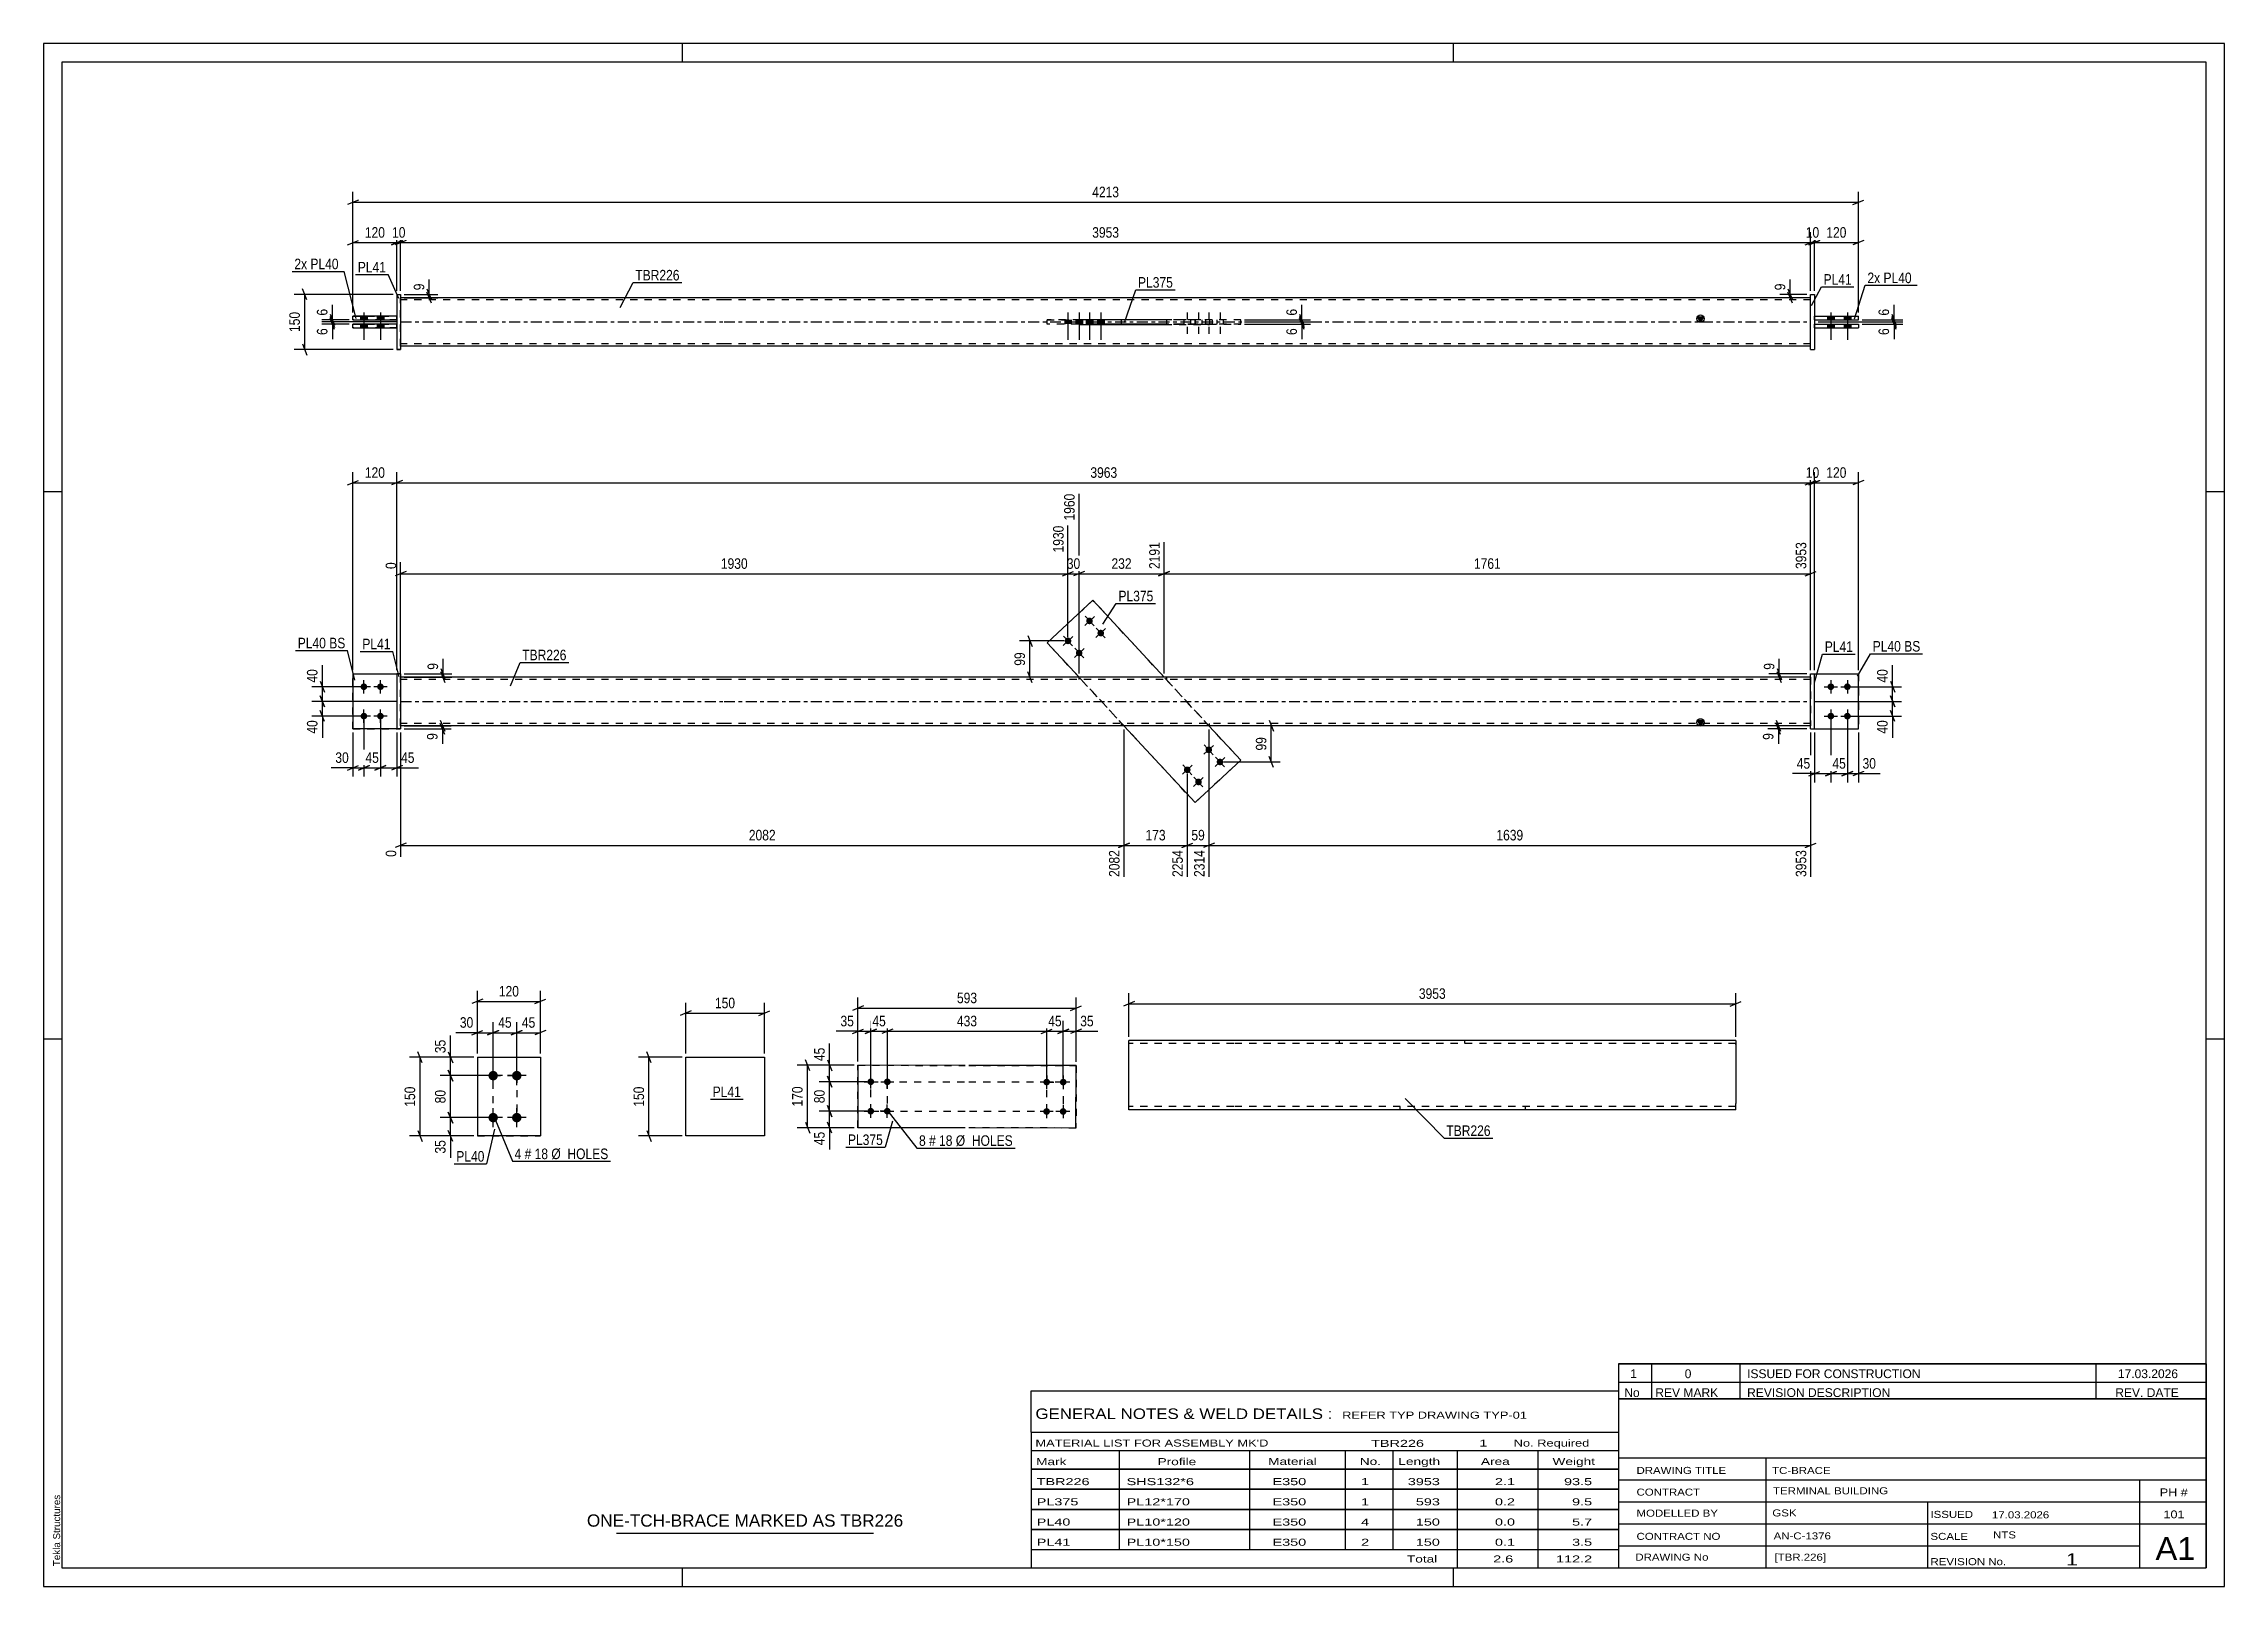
# Paper-space layout 'Layout1' of a CAD drawing. Header units: millimetres. Extents: x 0 to 594, y 0 to 420.
# The model-space entities are those that its viewports show. They can reach past a viewport. Long polylines and large blocks are cut down to what shows.
import ezdxf

# ---------------------------------------------------------------- set-up
doc = ezdxf.new("R2010")
doc.units = ezdxf.units.MM
doc.linetypes.add('DXK_LINE_DOT2', pattern=[3.9198, 1.9599, -1.9599])
doc.linetypes.add('DXK_LINE_DOT3', pattern=[5.9187, 2.979, -0.9799, 0.9799, -0.9799])
doc.layers.add('Viewport layer', color=7, linetype='Continuous', plot=False)
doc.styles.add('Arial', font='ARIAL.TTF', dxfattribs={"height": 0.2})
doc.styles.add('Arial Narrow', font='ARIALN.TTF', dxfattribs={"height": 0.2})

# ---------------------------------------------------------------- blocks, each defined once
blk = doc.blocks.new('Unknown-582685734-1127')
at = {"color": 5, "linetype": 'Continuous'}
for p, q in [((594, 420), (0, 420)), ((0, 420), (0, 0)), ((174, 415), (174, 420)), ((384, 415), (384, 420)), ((594, 0), (594, 420)), ((589, 415), (5, 415)), ((5, 415), (5, 5)), ((589, 5), (589, 415)), ((5, 298), (0, 298)), ((594, 298), (589, 298)), ((5, 149), (0, 149)), ((594, 149), (589, 149)), ((0, 0), (594, 0)), ((5, 5), (589, 5)), ((174, 0), (174, 5)), ((384, 0), (384, 5))]:
    blk.add_line(p, q, dxfattribs=at)
at = {"color": 174, "linetype": 'Continuous', "style": 'Arial'}
blk.add_text('Tekla Structures', height=1.9102, rotation=90, dxfattribs=at).set_placement((4.5, 5.5))
blk = doc.blocks.new('Bolt-582685734-2441 - 2435')
at = {"linetype": 'Continuous'}
for points in [[(272.55, 136.68), (272.44, 136.83), (272.36, 137), (272.32, 137.18), (272.32, 137.37), (272.36, 137.56), (272.43, 137.73), (272.54, 137.88), (272.68, 138.01), (272.84, 138.11), (273.02, 138.17), (273.21, 138.19), (273.39, 138.17), (273.57, 138.12), (273.74, 138.02), (273.88, 137.9), (273.99, 137.75), (274.07, 137.58), (274.11, 137.39), (274.11, 137.21), (274.08, 137.02), (274, 136.85), (273.89, 136.69), (273.75, 136.57), (273.59, 136.47), (273.41, 136.41), (273.23, 136.39), (273.04, 136.41), (272.86, 136.46), (272.7, 136.55)], [(277.05, 136.67), (276.94, 136.82), (276.86, 136.99), (276.82, 137.18), (276.82, 137.36), (276.86, 137.55), (276.93, 137.72), (277.04, 137.88), (277.18, 138), (277.34, 138.1), (277.52, 138.16), (277.71, 138.18), (277.89, 138.16), (278.07, 138.11), (278.24, 138.02), (278.38, 137.89), (278.49, 137.74), (278.57, 137.57), (278.61, 137.39), (278.61, 137.2), (278.58, 137.01), (278.5, 136.84), (278.39, 136.69), (278.25, 136.56), (278.09, 136.46), (277.91, 136.4), (277.73, 136.38), (277.54, 136.4), (277.36, 136.45), (277.2, 136.55)], [(272.54, 128.68), (272.43, 128.83), (272.35, 129), (272.31, 129.18), (272.31, 129.37), (272.34, 129.56), (272.42, 129.73), (272.53, 129.88), (272.67, 130.01), (272.83, 130.11), (273.01, 130.17), (273.19, 130.19), (273.38, 130.17), (273.56, 130.12), (273.72, 130.02), (273.86, 129.9), (273.98, 129.75), (274.06, 129.58), (274.1, 129.39), (274.1, 129.21), (274.06, 129.02), (273.99, 128.85), (273.88, 128.69), (273.74, 128.57), (273.58, 128.47), (273.4, 128.41), (273.21, 128.39), (273.03, 128.41), (272.85, 128.46), (272.68, 128.55)], [(277.04, 128.67), (276.93, 128.82), (276.85, 128.99), (276.81, 129.18), (276.81, 129.36), (276.84, 129.55), (276.92, 129.72), (277.03, 129.88), (277.17, 130), (277.33, 130.1), (277.51, 130.16), (277.69, 130.18), (277.88, 130.16), (278.06, 130.11), (278.22, 130.02), (278.36, 129.89), (278.48, 129.74), (278.56, 129.57), (278.6, 129.39), (278.6, 129.2), (278.56, 129.01), (278.49, 128.84), (278.38, 128.69), (278.24, 128.56), (278.08, 128.46), (277.9, 128.4), (277.71, 128.38), (277.53, 128.4), (277.35, 128.45), (277.18, 128.55)]]:
    blk.add_hatch(color=1, dxfattribs=at).paths.add_polyline_path(points)
at = {"color": 1, "linetype": 'Continuous'}
for p, q in [((275.02, 137.29), (271.42, 137.29)), ((273.22, 139.09), (273.21, 135.49)), ((279.52, 137.28), (275.92, 137.28)), ((277.72, 139.08), (277.71, 135.48)), ((273.21, 131.09), (273.2, 127.49)), ((277.71, 131.08), (277.7, 127.48)), ((275, 129.29), (271.4, 129.29)), ((279.5, 129.28), (275.9, 129.28))]:
    blk.add_line(p, q, dxfattribs=at)
blk = doc.blocks.new('Bolt-582685734-2446 - 2435')
at = {"linetype": 'Continuous'}
for points in [[(224.65, 136.76), (224.54, 136.91), (224.46, 137.08), (224.42, 137.26), (224.42, 137.45), (224.46, 137.63), (224.53, 137.81), (224.64, 137.96), (224.78, 138.09), (224.94, 138.18), (225.12, 138.24), (225.31, 138.27), (225.49, 138.25), (225.67, 138.19), (225.84, 138.1), (225.98, 137.98), (226.09, 137.83), (226.17, 137.66), (226.21, 137.47), (226.21, 137.28), (226.18, 137.1), (226.1, 136.93), (225.99, 136.77), (225.85, 136.65), (225.69, 136.55), (225.51, 136.49), (225.33, 136.47), (225.14, 136.48), (224.96, 136.54), (224.8, 136.63)], [(229.15, 136.75), (229.04, 136.9), (228.96, 137.07), (228.92, 137.25), (228.92, 137.44), (228.96, 137.63), (229.03, 137.8), (229.14, 137.95), (229.28, 138.08), (229.44, 138.18), (229.62, 138.24), (229.81, 138.26), (229.99, 138.24), (230.17, 138.19), (230.34, 138.09), (230.48, 137.97), (230.59, 137.82), (230.67, 137.65), (230.71, 137.46), (230.71, 137.28), (230.68, 137.09), (230.6, 136.92), (230.49, 136.77), (230.35, 136.64), (230.19, 136.54), (230.01, 136.48), (229.83, 136.46), (229.64, 136.48), (229.46, 136.53), (229.3, 136.63)], [(224.64, 128.76), (224.53, 128.91), (224.45, 129.08), (224.41, 129.26), (224.41, 129.45), (224.44, 129.63), (224.52, 129.81), (224.63, 129.96), (224.77, 130.09), (224.93, 130.18), (225.11, 130.24), (225.29, 130.27), (225.48, 130.25), (225.66, 130.19), (225.82, 130.1), (225.96, 129.98), (226.08, 129.83), (226.16, 129.66), (226.2, 129.47), (226.2, 129.28), (226.16, 129.1), (226.09, 128.93), (225.98, 128.77), (225.84, 128.65), (225.68, 128.55), (225.5, 128.49), (225.31, 128.47), (225.13, 128.48), (224.95, 128.54), (224.78, 128.63)], [(229.14, 128.75), (229.03, 128.9), (228.95, 129.07), (228.91, 129.25), (228.91, 129.44), (228.94, 129.63), (229.02, 129.8), (229.13, 129.95), (229.27, 130.08), (229.43, 130.18), (229.61, 130.24), (229.79, 130.26), (229.98, 130.24), (230.16, 130.19), (230.32, 130.09), (230.46, 129.97), (230.58, 129.82), (230.66, 129.65), (230.7, 129.46), (230.7, 129.28), (230.66, 129.09), (230.59, 128.92), (230.48, 128.77), (230.34, 128.64), (230.18, 128.54), (230, 128.48), (229.81, 128.46), (229.63, 128.48), (229.45, 128.53), (229.28, 128.63)]]:
    blk.add_hatch(color=1, dxfattribs=at).paths.add_polyline_path(points)
at = {"color": 1, "linetype": 'Continuous'}
for p, q in [((223.52, 137.37), (227.12, 137.36)), ((225.31, 135.57), (225.32, 139.17)), ((228.02, 137.36), (231.62, 137.36)), ((229.81, 135.56), (229.82, 139.16)), ((225.3, 127.57), (225.31, 131.17)), ((229.8, 127.56), (229.81, 131.16)), ((223.5, 129.37), (227.1, 129.36)), ((228, 129.36), (231.6, 129.36))]:
    blk.add_line(p, q, dxfattribs=at)
blk = doc.blocks.new('Part-582685734-2451 - 2435')
at = {"color": 2, "linetype": 'Continuous'}
for p, q in [((221.82, 141.87), (221.8, 124.87)), ((221.82, 141.87), (221.82, 141.87)), ((251, 141.82), (221.82, 141.87)), ((281.22, 141.78), (252, 141.82)), ((281.2, 124.78), (281.22, 141.78)), ((281.22, 141.78), (281.22, 141.78)), ((221.8, 124.87), (221.8, 124.87)), ((251, 124.82), (221.8, 124.87)), ((281.2, 124.78), (252, 124.82)), ((281.2, 124.78), (281.2, 124.78))]:
    blk.add_line(p, q, dxfattribs=at)
at = {"color": 7, "linetype": 'DXK_LINE_DOT2'}
for p, q in [((221.8, 124.87), (221.82, 141.87)), ((221.82, 141.87), (251, 141.82)), ((252, 141.82), (281.22, 141.78)), ((281.22, 141.78), (281.2, 124.78)), ((251, 124.82), (221.8, 124.87)), ((281.2, 124.78), (252, 124.82))]:
    blk.add_line(p, q, dxfattribs=at)
blk = doc.blocks.new('Bolt-582685734-2203 - 2164')
at = {"linetype": 'Continuous'}
for points in [[(122.45, 140.32), (122.72, 140.3), (122.97, 140.21), (123.21, 140.08), (123.41, 139.9), (123.56, 139.68), (123.67, 139.44), (123.73, 139.17), (123.73, 138.9), (123.67, 138.64), (123.56, 138.4), (123.41, 138.18), (123.21, 138), (122.97, 137.86), (122.72, 137.78), (122.45, 137.75), (122.18, 137.78), (121.93, 137.86), (121.7, 138), (121.5, 138.18), (121.34, 138.4), (121.23, 138.64), (121.17, 138.9), (121.17, 139.17), (121.23, 139.44), (121.34, 139.68), (121.5, 139.9), (121.7, 140.08), (121.93, 140.21), (122.18, 140.3)], [(128.88, 140.32), (129.15, 140.3), (129.4, 140.21), (129.64, 140.08), (129.84, 139.9), (129.99, 139.68), (130.1, 139.44), (130.16, 139.17), (130.16, 138.9), (130.1, 138.64), (129.99, 138.4), (129.84, 138.18), (129.64, 138), (129.4, 137.86), (129.15, 137.78), (128.88, 137.75), (128.61, 137.78), (128.36, 137.86), (128.12, 138), (127.92, 138.18), (127.77, 138.4), (127.66, 138.64), (127.6, 138.9), (127.6, 139.17), (127.66, 139.44), (127.77, 139.68), (127.92, 139.9), (128.12, 140.08), (128.36, 140.21), (128.61, 140.3)], [(122.45, 128.9), (122.72, 128.87), (122.97, 128.78), (123.21, 128.65), (123.41, 128.47), (123.56, 128.25), (123.67, 128.01), (123.73, 127.74), (123.73, 127.48), (123.67, 127.21), (123.56, 126.97), (123.41, 126.75), (123.21, 126.57), (122.97, 126.44), (122.72, 126.35), (122.45, 126.32), (122.18, 126.35), (121.93, 126.44), (121.7, 126.57), (121.5, 126.75), (121.34, 126.97), (121.23, 127.21), (121.17, 127.48), (121.17, 127.74), (121.23, 128.01), (121.34, 128.25), (121.5, 128.47), (121.7, 128.65), (121.93, 128.78), (122.18, 128.87)], [(128.88, 128.9), (129.15, 128.87), (129.4, 128.78), (129.64, 128.65), (129.84, 128.47), (129.99, 128.25), (130.1, 128.01), (130.16, 127.74), (130.16, 127.48), (130.1, 127.21), (129.99, 126.97), (129.84, 126.75), (129.64, 126.57), (129.4, 126.44), (129.15, 126.35), (128.88, 126.32), (128.61, 126.35), (128.36, 126.44), (128.12, 126.57), (127.92, 126.75), (127.77, 126.97), (127.66, 127.21), (127.6, 127.48), (127.6, 127.74), (127.66, 128.01), (127.77, 128.25), (127.92, 128.47), (128.12, 128.65), (128.36, 128.78), (128.61, 128.87)]]:
    blk.add_hatch(color=1, dxfattribs=at).paths.add_polyline_path(points)
at = {"color": 1, "linetype": 'Continuous'}
for p, q in [((125.02, 139.04), (119.88, 139.04)), ((122.45, 136.47), (122.45, 141.61)), ((131.45, 139.04), (126.31, 139.04)), ((128.88, 136.47), (128.88, 141.61)), ((125.02, 127.61), (119.88, 127.61)), ((122.45, 125.04), (122.45, 130.18)), ((131.45, 127.61), (126.31, 127.61)), ((128.88, 125.04), (128.88, 130.18))]:
    blk.add_line(p, q, dxfattribs=at)
blk = doc.blocks.new('Part-582685734-2170 - 2164')
at = {"color": 2, "linetype": 'Continuous'}
for p, q in [((118.17, 144.04), (135.31, 144.04)), ((118.17, 144.04), (118.17, 122.61)), ((135.31, 144.04), (135.31, 144.04)), ((135.31, 144.04), (135.31, 122.61)), ((135.31, 122.61), (118.17, 122.61)), ((118.17, 122.61), (118.17, 122.61))]:
    blk.add_line(p, q, dxfattribs=at)
at = {"color": 7, "linetype": 'DXK_LINE_DOT2'}
for p, q in [((118.17, 144.04), (135.31, 144.04)), ((135.31, 144.04), (135.31, 144.04)), ((118.17, 122.61), (135.31, 122.61))]:
    blk.add_line(p, q, dxfattribs=at)
blk = doc.blocks.new('Part-582685734-1703 - 1672')
at = {"color": 2, "linetype": 'Continuous'}
for p, q in [((84.24, 248.42), (96.24, 248.42)), ((84.24, 248.42), (84.24, 233.42)), ((96.24, 233.42), (84.24, 233.42)), ((84.24, 233.42), (84.24, 233.42))]:
    blk.add_line(p, q, dxfattribs=at)
at = {"color": 7, "linetype": 'DXK_LINE_DOT2'}
for p, q in [((84.24, 248.42), (96.24, 248.42)), ((96.24, 248.42), (96.24, 248.42)), ((96.24, 248.42), (96.24, 233.42)), ((84.24, 233.42), (96.24, 233.42)), ((84.24, 233.42), (84.24, 233.42))]:
    blk.add_line(p, q, dxfattribs=at)
blk = doc.blocks.new('Part-582685734-1683 - 1672')
at = {"linetype": 'Continuous'}
blk.add_hatch(color=2, dxfattribs=at).paths.add_polyline_path([(451.31, 234.32), (450.51, 235.72), (452.11, 235.72)])
at = {"color": 2, "linetype": 'Continuous'}
for p, q in [((185.24, 247.52), (97.24, 247.52)), ((481.31, 247.52), (185.34, 247.52)), ((185.24, 234.32), (97.24, 234.32)), ((481.31, 234.32), (185.34, 234.32)), ((451.31, 234.32), (450.51, 235.72)), ((450.51, 235.72), (452.11, 235.72)), ((452.11, 235.72), (451.31, 234.32))]:
    blk.add_line(p, q, dxfattribs=at)
at = {"color": 7, "linetype": 'DXK_LINE_DOT2'}
for p, q in [((97.24, 234.32), (97.24, 247.52)), ((185.24, 246.92), (97.24, 246.92)), ((481.31, 246.92), (185.34, 246.92)), ((281.93, 247.52), (281.93, 246.92)), ((305.85, 247.52), (305.85, 246.92)), ((481.31, 247.52), (481.31, 234.32)), ((185.24, 234.92), (97.24, 234.92)), ((481.31, 234.92), (185.34, 234.92)), ((293.6, 234.32), (293.6, 234.92)), ((317.52, 234.32), (317.52, 234.92))]:
    blk.add_line(p, q, dxfattribs=at)
at = {"color": 7, "linetype": 'DXK_LINE_DOT3'}
for p, q in [((97.24, 240.92), (185.24, 240.92)), ((185.34, 240.92), (481.31, 240.92))]:
    blk.add_line(p, q, dxfattribs=at)
at = {"color": 2, "linetype": 'Continuous'}
blk.add_circle((451.31, 235.22), 1, dxfattribs=at)
blk = doc.blocks.new('Part-582685734-1688 - 1672')
at = {"color": 2, "linetype": 'Continuous'}
for p, q in [((482.31, 248.42), (494.31, 248.42)), ((494.31, 248.42), (494.31, 248.42)), ((494.31, 233.42), (494.31, 248.42)), ((482.31, 233.42), (494.31, 233.42))]:
    blk.add_line(p, q, dxfattribs=at)
at = {"color": 7, "linetype": 'DXK_LINE_DOT2'}
for p, q in [((482.31, 248.42), (494.31, 248.42)), ((482.31, 233.42), (482.31, 248.42)), ((482.31, 233.42), (482.31, 233.42)), ((482.31, 233.42), (494.31, 233.42))]:
    blk.add_line(p, q, dxfattribs=at)
blk = doc.blocks.new('Part-582685734-1693 - 1672')
at = {"color": 7, "linetype": 'DXK_LINE_DOT2'}
for p, q in [((482.31, 248.42), (494.31, 248.42)), ((482.31, 233.42), (482.31, 248.42)), ((482.31, 248.42), (494.31, 248.42)), ((494.31, 248.42), (494.31, 248.42)), ((494.31, 248.42), (494.31, 233.42)), ((482.31, 233.42), (482.31, 233.42)), ((482.31, 233.42), (494.31, 233.42)), ((482.31, 233.42), (494.31, 233.42))]:
    blk.add_line(p, q, dxfattribs=at)
blk = doc.blocks.new('Part-582685734-1698 - 1672')
at = {"color": 2, "linetype": 'Continuous'}
for p, q in [((481.31, 248.42), (482.31, 248.42)), ((481.31, 233.42), (481.31, 248.42)), ((482.31, 233.42), (482.31, 248.42)), ((481.31, 233.42), (481.31, 233.42)), ((481.31, 233.42), (482.31, 233.42))]:
    blk.add_line(p, q, dxfattribs=at)
at = {"color": 7, "linetype": 'DXK_LINE_DOT2'}
for p, q in [((481.31, 248.42), (482.31, 248.42)), ((481.31, 233.42), (482.31, 233.42))]:
    blk.add_line(p, q, dxfattribs=at)
blk = doc.blocks.new('Part-582685734-1708 - 1672')
at = {"color": 7, "linetype": 'DXK_LINE_DOT2'}
for p, q in [((84.24, 248.42), (96.24, 248.42)), ((84.24, 248.42), (96.24, 248.42)), ((84.24, 233.42), (84.24, 248.42)), ((96.24, 248.42), (96.24, 248.42)), ((96.24, 248.42), (96.24, 233.42)), ((84.24, 233.42), (96.24, 233.42)), ((96.24, 233.42), (84.24, 233.42)), ((84.24, 233.42), (84.24, 233.42))]:
    blk.add_line(p, q, dxfattribs=at)
blk = doc.blocks.new('Part-582685734-1713 - 1672')
at = {"color": 2, "linetype": 'Continuous'}
for p, q in [((97.24, 248.42), (96.24, 248.42)), ((96.24, 248.42), (96.24, 233.42)), ((97.24, 248.42), (97.24, 248.42)), ((97.24, 248.42), (97.24, 233.42)), ((96.24, 233.42), (97.24, 233.42))]:
    blk.add_line(p, q, dxfattribs=at)
at = {"color": 7, "linetype": 'DXK_LINE_DOT2'}
for p, q in [((96.24, 248.42), (97.24, 248.42)), ((97.24, 233.42), (96.24, 233.42))]:
    blk.add_line(p, q, dxfattribs=at)
blk = doc.blocks.new('Part-582685734-1718 - 1672')
at = {"color": 2, "linetype": 'Continuous'}
for p, q in [((285.81, 268.46), (273.34, 256.91)), ((285.81, 268.46), (285.81, 268.46)), ((305.2, 247.52), (285.81, 268.46)), ((282.03, 247.52), (273.34, 256.91)), ((273.34, 256.91), (273.34, 256.91)), ((313.63, 213.38), (294.25, 234.32)), ((326.11, 224.92), (317.42, 234.32)), ((313.63, 213.38), (326.11, 224.92)), ((326.11, 224.92), (326.11, 224.92)), ((313.63, 213.38), (313.63, 213.38))]:
    blk.add_line(p, q, dxfattribs=at)
at = {"color": 7, "linetype": 'DXK_LINE_DOT2'}
for p, q in [((273.34, 256.91), (285.81, 268.46)), ((326.11, 224.92), (285.81, 268.46)), ((313.63, 213.38), (273.34, 256.91)), ((294.25, 234.32), (282.03, 247.52)), ((317.42, 234.32), (305.2, 247.52)), ((326.11, 224.92), (313.63, 213.38))]:
    blk.add_line(p, q, dxfattribs=at)
blk = doc.blocks.new('Bolt-582685734-1719 - 1672')
at = {"linetype": 'Continuous'}
for points in [[(486.81, 245.82), (487, 245.8), (487.18, 245.74), (487.34, 245.65), (487.48, 245.52), (487.59, 245.37), (487.67, 245.2), (487.71, 245.01), (487.71, 244.82), (487.67, 244.64), (487.59, 244.47), (487.48, 244.32), (487.34, 244.19), (487.18, 244.1), (487, 244.04), (486.81, 244.02), (486.62, 244.04), (486.44, 244.1), (486.28, 244.19), (486.14, 244.32), (486.03, 244.47), (485.95, 244.64), (485.91, 244.82), (485.91, 245.01), (485.95, 245.2), (486.03, 245.37), (486.14, 245.52), (486.28, 245.65), (486.44, 245.74), (486.62, 245.8)], [(491.31, 245.82), (491.5, 245.8), (491.68, 245.74), (491.84, 245.65), (491.98, 245.52), (492.09, 245.37), (492.17, 245.2), (492.21, 245.01), (492.21, 244.82), (492.17, 244.64), (492.09, 244.47), (491.98, 244.32), (491.84, 244.19), (491.68, 244.1), (491.5, 244.04), (491.31, 244.02), (491.12, 244.04), (490.94, 244.1), (490.78, 244.19), (490.64, 244.32), (490.53, 244.47), (490.45, 244.64), (490.41, 244.82), (490.41, 245.01), (490.45, 245.2), (490.53, 245.37), (490.64, 245.52), (490.78, 245.65), (490.94, 245.74), (491.12, 245.8)], [(486.81, 237.82), (487, 237.8), (487.18, 237.74), (487.34, 237.65), (487.48, 237.52), (487.59, 237.37), (487.67, 237.2), (487.71, 237.01), (487.71, 236.82), (487.67, 236.64), (487.59, 236.47), (487.48, 236.32), (487.34, 236.19), (487.18, 236.1), (487, 236.04), (486.81, 236.02), (486.62, 236.04), (486.44, 236.1), (486.28, 236.19), (486.14, 236.32), (486.03, 236.47), (485.95, 236.64), (485.91, 236.82), (485.91, 237.01), (485.95, 237.2), (486.03, 237.37), (486.14, 237.52), (486.28, 237.65), (486.44, 237.74), (486.62, 237.8)], [(491.31, 237.82), (491.5, 237.8), (491.68, 237.74), (491.84, 237.65), (491.98, 237.52), (492.09, 237.37), (492.17, 237.2), (492.21, 237.01), (492.21, 236.82), (492.17, 236.64), (492.09, 236.47), (491.98, 236.32), (491.84, 236.19), (491.68, 236.1), (491.5, 236.04), (491.31, 236.02), (491.12, 236.04), (490.94, 236.1), (490.78, 236.19), (490.64, 236.32), (490.53, 236.47), (490.45, 236.64), (490.41, 236.82), (490.41, 237.01), (490.45, 237.2), (490.53, 237.37), (490.64, 237.52), (490.78, 237.65), (490.94, 237.74), (491.12, 237.8)]]:
    blk.add_hatch(color=1, dxfattribs=at).paths.add_polyline_path(points)
at = {"color": 1, "linetype": 'Continuous'}
for p, q in [((485.01, 244.92), (488.61, 244.92)), ((486.81, 246.72), (486.81, 243.12)), ((489.51, 244.92), (493.11, 244.92)), ((491.31, 246.72), (491.31, 243.12)), ((486.81, 238.72), (486.81, 235.12)), ((491.31, 238.72), (491.31, 235.12)), ((485.01, 236.92), (488.61, 236.92)), ((489.51, 236.92), (493.11, 236.92))]:
    blk.add_line(p, q, dxfattribs=at)
blk = doc.blocks.new('Bolt-582685734-1720 - 1672')
at = {"linetype": 'Continuous'}
for points in [[(87.24, 244.02), (87.05, 244.04), (86.87, 244.1), (86.71, 244.19), (86.57, 244.32), (86.46, 244.47), (86.38, 244.64), (86.34, 244.82), (86.34, 245.01), (86.38, 245.2), (86.46, 245.37), (86.57, 245.52), (86.71, 245.65), (86.87, 245.74), (87.05, 245.8), (87.24, 245.82), (87.42, 245.8), (87.6, 245.74), (87.77, 245.65), (87.91, 245.52), (88.02, 245.37), (88.09, 245.2), (88.13, 245.01), (88.13, 244.82), (88.09, 244.64), (88.02, 244.47), (87.91, 244.32), (87.77, 244.19), (87.6, 244.1), (87.42, 244.04)], [(91.74, 244.02), (91.55, 244.04), (91.37, 244.1), (91.21, 244.19), (91.07, 244.32), (90.96, 244.47), (90.88, 244.64), (90.84, 244.82), (90.84, 245.01), (90.88, 245.2), (90.96, 245.37), (91.07, 245.52), (91.21, 245.65), (91.37, 245.74), (91.55, 245.8), (91.74, 245.82), (91.92, 245.8), (92.1, 245.74), (92.27, 245.65), (92.41, 245.52), (92.52, 245.37), (92.59, 245.2), (92.63, 245.01), (92.63, 244.82), (92.59, 244.64), (92.52, 244.47), (92.41, 244.32), (92.27, 244.19), (92.1, 244.1), (91.92, 244.04)], [(87.24, 236.02), (87.05, 236.04), (86.87, 236.1), (86.71, 236.19), (86.57, 236.32), (86.46, 236.47), (86.38, 236.64), (86.34, 236.82), (86.34, 237.01), (86.38, 237.2), (86.46, 237.37), (86.57, 237.52), (86.71, 237.65), (86.87, 237.74), (87.05, 237.8), (87.24, 237.82), (87.42, 237.8), (87.6, 237.74), (87.77, 237.65), (87.91, 237.52), (88.02, 237.37), (88.09, 237.2), (88.13, 237.01), (88.13, 236.82), (88.09, 236.64), (88.02, 236.47), (87.91, 236.32), (87.77, 236.19), (87.6, 236.1), (87.42, 236.04)], [(91.74, 236.02), (91.55, 236.04), (91.37, 236.1), (91.21, 236.19), (91.07, 236.32), (90.96, 236.47), (90.88, 236.64), (90.84, 236.82), (90.84, 237.01), (90.88, 237.2), (90.96, 237.37), (91.07, 237.52), (91.21, 237.65), (91.37, 237.74), (91.55, 237.8), (91.74, 237.82), (91.92, 237.8), (92.1, 237.74), (92.27, 237.65), (92.41, 237.52), (92.52, 237.37), (92.59, 237.2), (92.63, 237.01), (92.63, 236.82), (92.59, 236.64), (92.52, 236.47), (92.41, 236.32), (92.27, 236.19), (92.1, 236.1), (91.92, 236.04)]]:
    blk.add_hatch(color=1, dxfattribs=at).paths.add_polyline_path(points)
at = {"color": 1, "linetype": 'Continuous'}
for p, q in [((89.04, 244.92), (85.44, 244.92)), ((87.24, 243.12), (87.24, 246.72)), ((93.54, 244.92), (89.94, 244.92)), ((91.74, 243.12), (91.74, 246.72)), ((87.24, 235.12), (87.24, 238.72)), ((91.74, 235.12), (91.74, 238.72)), ((89.04, 236.92), (85.44, 236.92)), ((93.54, 236.92), (89.94, 236.92))]:
    blk.add_line(p, q, dxfattribs=at)
blk = doc.blocks.new('Bolt-582685734-1721 - 1672')
at = {"linetype": 'Continuous'}
for points in [[(285.55, 263.44), (285.66, 263.29), (285.74, 263.12), (285.78, 262.94), (285.78, 262.75), (285.75, 262.57), (285.67, 262.39), (285.57, 262.24), (285.43, 262.11), (285.27, 262.02), (285.09, 261.96), (284.9, 261.93), (284.71, 261.95), (284.53, 262.01), (284.37, 262.1), (284.23, 262.22), (284.12, 262.37), (284.04, 262.54), (283.99, 262.73), (283.99, 262.91), (284.03, 263.1), (284.1, 263.27), (284.21, 263.43), (284.35, 263.55), (284.51, 263.65), (284.69, 263.71), (284.88, 263.73), (285.06, 263.72), (285.24, 263.66), (285.41, 263.57)], [(279.68, 258.01), (279.79, 257.86), (279.87, 257.69), (279.91, 257.51), (279.91, 257.32), (279.88, 257.13), (279.8, 256.96), (279.69, 256.81), (279.56, 256.68), (279.39, 256.58), (279.22, 256.52), (279.03, 256.5), (278.84, 256.52), (278.66, 256.57), (278.5, 256.66), (278.36, 256.79), (278.24, 256.94), (278.17, 257.11), (278.12, 257.29), (278.12, 257.48), (278.16, 257.67), (278.23, 257.84), (278.34, 257.99), (278.48, 258.12), (278.64, 258.22), (278.82, 258.28), (279.01, 258.3), (279.19, 258.28), (279.37, 258.23), (279.54, 258.13)], [(288.61, 260.14), (288.72, 259.99), (288.8, 259.82), (288.84, 259.64), (288.84, 259.45), (288.81, 259.26), (288.73, 259.09), (288.62, 258.94), (288.48, 258.81), (288.32, 258.71), (288.14, 258.65), (287.96, 258.63), (287.77, 258.65), (287.59, 258.7), (287.43, 258.8), (287.28, 258.92), (287.17, 259.07), (287.09, 259.24), (287.05, 259.42), (287.05, 259.61), (287.09, 259.8), (287.16, 259.97), (287.27, 260.12), (287.41, 260.25), (287.57, 260.35), (287.75, 260.41), (287.93, 260.43), (288.12, 260.41), (288.3, 260.36), (288.46, 260.27)], [(282.73, 254.71), (282.85, 254.56), (282.93, 254.39), (282.97, 254.2), (282.97, 254.01), (282.93, 253.83), (282.86, 253.66), (282.75, 253.5), (282.61, 253.38), (282.45, 253.28), (282.27, 253.22), (282.09, 253.2), (281.9, 253.21), (281.72, 253.27), (281.56, 253.36), (281.41, 253.49), (281.3, 253.64), (281.22, 253.81), (281.18, 253.99), (281.18, 254.18), (281.21, 254.36), (281.29, 254.54), (281.4, 254.69), (281.54, 254.82), (281.7, 254.91), (281.88, 254.97), (282.06, 255), (282.25, 254.98), (282.43, 254.92), (282.59, 254.83)]]:
    blk.add_hatch(color=1, dxfattribs=at).paths.add_polyline_path(points)
at = {"color": 1, "linetype": 'Continuous'}
for p, q in [((286.21, 264.06), (283.57, 261.61)), ((283.67, 264.15), (286.11, 261.51)), ((280.34, 258.62), (277.7, 256.18)), ((277.79, 258.72), (280.24, 256.08)), ((289.27, 260.75), (286.62, 258.31)), ((286.72, 260.85), (289.17, 258.21)), ((283.4, 255.32), (280.75, 252.87)), ((280.85, 255.42), (283.3, 252.78))]:
    blk.add_line(p, q, dxfattribs=at)
blk = doc.blocks.new('Bolt-582685734-1722 - 1672')
at = {"linetype": 'Continuous'}
for points in [[(316.71, 227.13), (316.6, 227.28), (316.52, 227.45), (316.48, 227.63), (316.48, 227.82), (316.51, 228), (316.59, 228.18), (316.7, 228.33), (316.83, 228.46), (317, 228.56), (317.17, 228.62), (317.36, 228.64), (317.55, 228.62), (317.73, 228.57), (317.89, 228.47), (318.03, 228.35), (318.15, 228.2), (318.23, 228.03), (318.27, 227.84), (318.27, 227.66), (318.23, 227.47), (318.16, 227.3), (318.05, 227.15), (317.91, 227.02), (317.75, 226.92), (317.57, 226.86), (317.39, 226.84), (317.2, 226.86), (317.02, 226.91), (316.85, 227)], [(310.84, 221.69), (310.73, 221.84), (310.65, 222.01), (310.61, 222.2), (310.61, 222.39), (310.64, 222.57), (310.72, 222.74), (310.83, 222.9), (310.96, 223.02), (311.13, 223.12), (311.3, 223.18), (311.49, 223.2), (311.68, 223.19), (311.86, 223.13), (312.02, 223.04), (312.16, 222.92), (312.28, 222.76), (312.35, 222.59), (312.4, 222.41), (312.4, 222.22), (312.36, 222.04), (312.29, 221.86), (312.18, 221.71), (312.04, 221.58), (311.88, 221.49), (311.7, 221.43), (311.52, 221.4), (311.33, 221.42), (311.15, 221.48), (310.98, 221.57)], [(313.9, 218.39), (313.79, 218.54), (313.71, 218.71), (313.67, 218.9), (313.66, 219.08), (313.7, 219.27), (313.77, 219.44), (313.88, 219.59), (314.02, 219.72), (314.18, 219.82), (314.36, 219.88), (314.55, 219.9), (314.73, 219.88), (314.91, 219.83), (315.08, 219.74), (315.22, 219.61), (315.33, 219.46), (315.41, 219.29), (315.45, 219.11), (315.46, 218.92), (315.42, 218.74), (315.35, 218.56), (315.24, 218.41), (315.1, 218.28), (314.94, 218.18), (314.76, 218.12), (314.57, 218.1), (314.38, 218.12), (314.2, 218.17), (314.04, 218.27)], [(319.77, 223.82), (319.66, 223.98), (319.58, 224.15), (319.54, 224.33), (319.53, 224.52), (319.57, 224.7), (319.64, 224.88), (319.75, 225.03), (319.89, 225.16), (320.05, 225.25), (320.23, 225.31), (320.42, 225.34), (320.61, 225.32), (320.79, 225.26), (320.95, 225.17), (321.09, 225.05), (321.2, 224.9), (321.28, 224.73), (321.32, 224.54), (321.33, 224.35), (321.29, 224.17), (321.22, 224), (321.11, 223.84), (320.97, 223.72), (320.81, 223.62), (320.63, 223.56), (320.44, 223.54), (320.26, 223.55), (320.08, 223.61), (319.91, 223.7)]]:
    blk.add_hatch(color=1, dxfattribs=at).paths.add_polyline_path(points)
at = {"color": 1, "linetype": 'Continuous'}
for p, q in [((316.05, 226.52), (318.69, 228.96)), ((318.6, 226.42), (316.15, 229.06)), ((321.65, 223.12), (319.21, 225.76)), ((310.18, 221.08), (312.82, 223.53)), ((312.73, 220.98), (310.28, 223.63)), ((313.24, 217.78), (315.88, 220.22)), ((315.78, 217.68), (313.34, 220.32)), ((319.11, 223.21), (321.75, 225.66))]:
    blk.add_line(p, q, dxfattribs=at)
blk = doc.blocks.new('Bolt-582685734-1367 - 1364')
at = {"linetype": 'Continuous'}
for points in [[(487.71, 345.83), (485.91, 345.83), (485.91, 344.83), (487.71, 344.83)], [(487.71, 345.83), (485.91, 345.83), (485.91, 344.83), (487.71, 344.83)], [(492.21, 345.83), (490.41, 345.83), (490.41, 344.83), (492.21, 344.83)], [(492.21, 345.83), (490.41, 345.83), (490.41, 344.83), (492.21, 344.83)], [(487.71, 343.63), (485.91, 343.63), (485.91, 342.63), (487.71, 342.63)], [(487.71, 343.63), (485.91, 343.63), (485.91, 342.63), (487.71, 342.63)], [(492.21, 343.63), (490.41, 343.63), (490.41, 342.63), (492.21, 342.63)], [(492.21, 343.63), (490.41, 343.63), (490.41, 342.63), (492.21, 342.63)]]:
    blk.add_hatch(color=1, dxfattribs=at).paths.add_polyline_path(points)
at = {"color": 1, "linetype": 'Continuous'}
for p, q in [((485.91, 345.83), (485.91, 344.83)), ((485.91, 345.83), (485.91, 344.83)), ((486.81, 346.83), (486.81, 339.33)), ((486.81, 346.83), (486.81, 339.33)), ((487.71, 345.83), (487.71, 344.83)), ((487.71, 345.83), (487.71, 344.83)), ((490.41, 345.83), (490.41, 344.83)), ((490.41, 345.83), (490.41, 344.83)), ((491.31, 346.83), (491.31, 339.33)), ((491.31, 346.83), (491.31, 339.33)), ((492.21, 345.83), (492.21, 344.83)), ((492.21, 345.83), (492.21, 344.83)), ((485.91, 343.63), (485.91, 342.63)), ((485.91, 343.63), (485.91, 342.63)), ((487.71, 343.63), (487.71, 342.63)), ((487.71, 343.63), (487.71, 342.63)), ((490.41, 343.63), (490.41, 342.63)), ((490.41, 343.63), (490.41, 342.63)), ((492.21, 343.63), (492.21, 342.63)), ((492.21, 343.63), (492.21, 342.63))]:
    blk.add_line(p, q, dxfattribs=at)
blk = doc.blocks.new('Bolt-582685734-1368 - 1364')
at = {"linetype": 'Continuous'}
for points in [[(86.34, 344.83), (88.14, 344.83), (88.14, 345.83), (86.34, 345.83)], [(86.34, 344.83), (88.14, 344.83), (88.14, 345.83), (86.34, 345.83)], [(90.84, 344.83), (92.64, 344.83), (92.64, 345.83), (90.84, 345.83)], [(90.84, 344.83), (92.64, 344.83), (92.64, 345.83), (90.84, 345.83)], [(86.34, 342.63), (88.14, 342.63), (88.14, 343.63), (86.34, 343.63)], [(86.34, 342.63), (88.14, 342.63), (88.14, 343.63), (86.34, 343.63)], [(90.84, 342.63), (92.64, 342.63), (92.64, 343.63), (90.84, 343.63)], [(90.84, 342.63), (92.64, 342.63), (92.64, 343.63), (90.84, 343.63)]]:
    blk.add_hatch(color=1, dxfattribs=at).paths.add_polyline_path(points)
at = {"color": 1, "linetype": 'Continuous'}
for p, q in [((86.34, 345.83), (86.34, 344.83)), ((86.34, 345.83), (86.34, 344.83)), ((87.24, 346.83), (87.24, 339.33)), ((87.24, 346.83), (87.24, 339.33)), ((88.14, 345.83), (88.14, 344.83)), ((88.14, 345.83), (88.14, 344.83)), ((90.84, 345.83), (90.84, 344.83)), ((90.84, 345.83), (90.84, 344.83)), ((91.74, 346.83), (91.74, 339.33)), ((91.74, 346.83), (91.74, 339.33)), ((92.64, 345.83), (92.64, 344.83)), ((92.64, 345.83), (92.64, 344.83)), ((86.34, 343.63), (86.34, 342.63)), ((86.34, 343.63), (86.34, 342.63)), ((88.14, 343.63), (88.14, 342.63)), ((88.14, 343.63), (88.14, 342.63)), ((90.84, 343.63), (90.84, 342.63)), ((90.84, 343.63), (90.84, 342.63)), ((92.64, 343.63), (92.64, 342.63)), ((92.64, 343.63), (92.64, 342.63))]:
    blk.add_line(p, q, dxfattribs=at)
blk = doc.blocks.new('Part-582685734-1402 - 1364')
at = {"linetype": 'Continuous'}
blk.add_hatch(color=2, dxfattribs=at).paths.add_polyline_path([(451.31, 344.23), (450.51, 345.63), (452.11, 345.63)])
at = {"color": 2, "linetype": 'Continuous'}
for p, q in [((185.24, 350.83), (97.24, 350.83)), ((481.31, 350.83), (185.34, 350.83)), ((281.93, 344.83), (281.93, 344.93)), ((281.93, 344.93), (281.93, 344.93)), ((281.93, 344.93), (305.85, 344.93)), ((293.6, 344.93), (293.6, 344.83)), ((305.85, 344.93), (305.85, 343.53)), ((451.31, 344.23), (450.51, 345.63)), ((450.51, 345.63), (452.11, 345.63)), ((452.11, 345.63), (451.31, 344.23)), ((281.93, 343.63), (281.93, 343.53)), ((281.93, 343.53), (305.85, 343.53)), ((293.6, 343.53), (293.6, 343.63)), ((185.24, 337.63), (97.24, 337.63)), ((481.31, 337.63), (185.34, 337.63))]:
    blk.add_line(p, q, dxfattribs=at)
at = {"color": 7, "linetype": 'DXK_LINE_DOT2'}
for p, q in [((97.24, 337.63), (97.24, 350.83)), ((481.31, 337.63), (481.31, 350.83)), ((185.24, 350.23), (97.24, 350.23)), ((481.31, 350.23), (185.34, 350.23)), ((281.93, 343.63), (281.93, 344.93)), ((281.93, 344.93), (305.85, 344.93)), ((293.6, 344.93), (317.52, 344.93)), ((293.6, 344.93), (293.6, 344.93)), ((293.6, 344.93), (317.52, 344.93)), ((293.6, 344.83), (293.6, 344.93)), ((293.6, 343.63), (293.6, 344.83)), ((317.52, 344.93), (317.52, 343.53)), ((281.93, 343.53), (305.85, 343.53)), ((293.6, 343.53), (293.6, 343.53)), ((293.6, 343.53), (293.6, 343.53)), ((317.52, 343.53), (293.6, 343.53)), ((293.6, 343.53), (317.52, 343.53)), ((185.24, 338.23), (97.24, 338.23)), ((481.31, 338.23), (185.34, 338.23))]:
    blk.add_line(p, q, dxfattribs=at)
at = {"color": 7, "linetype": 'DXK_LINE_DOT3'}
for p, q in [((97.24, 344.23), (185.24, 344.23)), ((185.34, 344.23), (481.31, 344.23))]:
    blk.add_line(p, q, dxfattribs=at)
at = {"color": 2, "linetype": 'Continuous'}
blk.add_circle((451.31, 345.13), 1, dxfattribs=at)
blk = doc.blocks.new('Bolt-582685734-1370 - 1364')
at = {"color": 1, "linetype": 'DXK_LINE_DOT2'}
for p, q in [((310.6, 344.83), (310.6, 343.63)), ((311.5, 346.83), (311.5, 339.33)), ((312.4, 344.83), (312.4, 343.63)), ((313.66, 344.83), (313.66, 343.63)), ((314.56, 346.83), (314.56, 339.33)), ((315.46, 344.83), (315.46, 343.63)), ((316.47, 344.83), (316.47, 343.63)), ((317.37, 346.83), (317.37, 339.33)), ((318.27, 344.83), (318.27, 343.63)), ((319.53, 344.83), (319.53, 343.63)), ((320.43, 346.83), (320.43, 339.33)), ((321.33, 344.83), (321.33, 343.63))]:
    blk.add_line(p, q, dxfattribs=at)
blk = doc.blocks.new('Bolt-582685734-1371 - 1364')
at = {"linetype": 'Continuous'}
for points in [[(279.92, 344.83), (278.12, 344.83), (278.12, 343.63), (279.92, 343.63)], [(282.97, 344.83), (281.17, 344.83), (281.17, 343.63), (282.97, 343.63)], [(285.79, 344.83), (283.99, 344.83), (283.99, 343.63), (285.79, 343.63)], [(288.85, 344.83), (287.05, 344.83), (287.05, 343.63), (288.85, 343.63)]]:
    blk.add_hatch(color=1, dxfattribs=at).paths.add_polyline_path(points)
at = {"color": 1, "linetype": 'Continuous'}
for p, q in [((278.12, 344.83), (278.12, 343.63)), ((279.02, 346.83), (279.02, 339.33)), ((279.92, 344.83), (279.92, 343.63)), ((281.17, 344.83), (281.17, 343.63)), ((282.07, 346.83), (282.07, 339.33)), ((282.97, 344.83), (282.97, 343.63)), ((283.99, 344.83), (283.99, 343.63)), ((284.89, 346.83), (284.89, 339.33)), ((285.79, 344.83), (285.79, 343.63)), ((287.05, 344.83), (287.05, 343.63)), ((287.95, 346.83), (287.95, 339.33)), ((288.85, 344.83), (288.85, 343.63))]:
    blk.add_line(p, q, dxfattribs=at)
blk = doc.blocks.new('Part-582685734-1417 - 1364')
at = {"color": 2, "linetype": 'Continuous'}
for p, q in [((482.31, 343.63), (494.31, 343.63)), ((482.31, 342.63), (482.31, 343.63)), ((482.31, 342.63), (482.31, 342.63)), ((482.31, 342.63), (494.31, 342.63)), ((494.31, 343.63), (494.31, 342.63))]:
    blk.add_line(p, q, dxfattribs=at)
at = {"color": 7, "linetype": 'DXK_LINE_DOT2'}
for p, q in [((482.31, 343.63), (494.31, 343.63)), ((482.31, 342.63), (494.31, 342.63))]:
    blk.add_line(p, q, dxfattribs=at)
blk = doc.blocks.new('Part-582685734-1422 - 1364')
at = {"color": 2, "linetype": 'Continuous'}
for p, q in [((482.31, 345.83), (494.31, 345.83)), ((482.31, 344.83), (482.31, 345.83)), ((482.31, 344.83), (482.31, 344.83)), ((482.31, 344.83), (494.31, 344.83)), ((494.31, 344.83), (494.31, 345.83))]:
    blk.add_line(p, q, dxfattribs=at)
at = {"color": 7, "linetype": 'DXK_LINE_DOT2'}
for p, q in [((482.31, 345.83), (494.31, 345.83)), ((482.31, 344.83), (494.31, 344.83))]:
    blk.add_line(p, q, dxfattribs=at)
blk = doc.blocks.new('Part-582685734-1437 - 1364')
at = {"color": 2, "linetype": 'Continuous'}
for p, q in [((481.31, 351.73), (481.31, 351.73)), ((481.31, 336.73), (481.31, 351.73)), ((481.31, 351.73), (482.31, 351.73)), ((482.31, 351.73), (482.31, 351.73)), ((482.31, 351.73), (482.31, 336.73)), ((481.31, 336.73), (482.31, 336.73)), ((481.31, 336.73), (481.31, 336.73)), ((482.31, 336.73), (482.31, 336.73))]:
    blk.add_line(p, q, dxfattribs=at)
at = {"color": 7, "linetype": 'DXK_LINE_DOT2'}
for p, q in [((481.31, 351.73), (482.31, 351.73)), ((481.31, 336.73), (482.31, 336.73)), ((482.31, 336.73), (482.31, 336.73))]:
    blk.add_line(p, q, dxfattribs=at)
blk = doc.blocks.new('Part-582685734-1442 - 1364')
at = {"color": 2, "linetype": 'Continuous'}
for p, q in [((96.24, 343.63), (84.24, 343.63)), ((84.24, 342.63), (84.24, 343.63)), ((84.24, 342.63), (96.24, 342.63)), ((84.24, 342.63), (84.24, 342.63)), ((96.24, 342.63), (96.24, 343.63))]:
    blk.add_line(p, q, dxfattribs=at)
at = {"color": 7, "linetype": 'DXK_LINE_DOT2'}
for p, q in [((84.24, 343.63), (96.24, 343.63)), ((96.24, 342.63), (84.24, 342.63))]:
    blk.add_line(p, q, dxfattribs=at)
blk = doc.blocks.new('Part-582685734-1447 - 1364')
at = {"color": 2, "linetype": 'Continuous'}
for p, q in [((96.24, 345.83), (84.24, 345.83)), ((84.24, 344.83), (84.24, 345.83)), ((84.24, 344.83), (96.24, 344.83)), ((84.24, 344.83), (84.24, 344.83)), ((96.24, 344.83), (96.24, 345.83))]:
    blk.add_line(p, q, dxfattribs=at)
at = {"color": 7, "linetype": 'DXK_LINE_DOT2'}
for p, q in [((84.24, 345.83), (96.24, 345.83)), ((96.24, 344.83), (84.24, 344.83))]:
    blk.add_line(p, q, dxfattribs=at)
blk = doc.blocks.new('Part-582685734-1452 - 1364')
at = {"color": 2, "linetype": 'Continuous'}
for p, q in [((96.24, 351.73), (97.24, 351.73)), ((96.24, 351.73), (96.24, 336.73)), ((97.24, 351.73), (97.24, 351.73)), ((97.24, 351.73), (97.24, 336.73)), ((97.24, 336.73), (96.24, 336.73)), ((96.24, 336.73), (96.24, 336.73))]:
    blk.add_line(p, q, dxfattribs=at)
at = {"color": 7, "linetype": 'DXK_LINE_DOT2'}
for p, q in [((96.24, 351.73), (97.24, 351.73)), ((96.24, 336.73), (97.24, 336.73)), ((96.24, 336.73), (96.24, 336.73))]:
    blk.add_line(p, q, dxfattribs=at)
blk = doc.blocks.new('Part-582685734-1467 - 1364')
at = {"color": 2, "linetype": 'Continuous'}
for p, q in [((273.34, 343.63), (273.34, 344.83)), ((285.81, 343.63), (285.81, 344.83)), ((305.85, 344.83), (285.81, 344.83)), ((305.85, 343.63), (285.81, 343.63)), ((305.85, 343.63), (285.81, 343.63))]:
    blk.add_line(p, q, dxfattribs=at)
at = {"color": 7, "linetype": 'DXK_LINE_DOT2'}
for p, q in [((313.63, 344.83), (273.34, 344.83)), ((273.34, 344.83), (285.81, 344.83)), ((326.11, 344.83), (305.85, 344.83)), ((313.63, 343.63), (313.63, 344.83)), ((326.11, 344.83), (313.63, 344.83)), ((326.11, 343.63), (326.11, 344.83)), ((285.81, 343.63), (273.34, 343.63)), ((285.81, 343.63), (273.34, 343.63)), ((313.63, 343.63), (305.85, 343.63)), ((326.11, 343.63), (305.85, 343.63)), ((313.63, 343.63), (326.11, 343.63))]:
    blk.add_line(p, q, dxfattribs=at)
blk = doc.blocks.new('Part-582685734-2411 - 2407')
at = {"color": 2, "linetype": 'Continuous'}
for p, q in [((174.89, 144.04), (196.32, 144.04)), ((174.89, 122.61), (174.89, 144.04)), ((196.32, 144.04), (196.32, 122.61)), ((196.32, 122.61), (174.89, 122.61))]:
    blk.add_line(p, q, dxfattribs=at)
blk = doc.blocks.new('Part-582685734-2589 - 2582')
at = {"color": 2, "linetype": 'Continuous'}
for p, q in [((324.17, 148.6), (295.6, 148.6)), ((295.6, 129.88), (295.6, 148.6)), ((432.25, 148.6), (324.27, 148.6)), ((460.92, 148.6), (432.35, 148.6)), ((460.92, 148.6), (460.92, 131.46)), ((460.92, 129.75), (460.92, 131.46)), ((295.6, 129.75), (295.6, 129.88)), ((324.17, 129.75), (295.6, 129.75)), ((432.25, 129.75), (324.27, 129.75)), ((460.92, 129.75), (432.35, 129.75))]:
    blk.add_line(p, q, dxfattribs=at)
at = {"color": 7, "linetype": 'DXK_LINE_DOT2'}
for p, q in [((352.84, 148.6), (352.84, 147.75)), ((387.01, 148.6), (387.01, 147.75)), ((324.17, 147.75), (295.6, 147.75)), ((432.25, 147.75), (324.27, 147.75)), ((460.92, 147.75), (432.35, 147.75)), ((460.92, 147.75), (460.92, 147.68)), ((460.92, 147.68), (460.92, 147.75)), ((460.92, 147.54), (460.92, 147.68)), ((460.92, 147.68), (460.92, 147.54)), ((460.92, 130.67), (460.92, 131.13)), ((295.6, 130.6), (295.6, 130.67)), ((324.17, 130.6), (295.6, 130.6)), ((432.25, 130.6), (324.27, 130.6)), ((369.5, 129.75), (369.5, 130.6)), ((403.67, 129.75), (403.67, 130.6)), ((460.92, 130.6), (432.35, 130.6)), ((460.92, 130.6), (460.92, 130.67))]:
    blk.add_line(p, q, dxfattribs=at)
blk = doc.blocks.new('Rectangle-582685734-4672 - 2435')
at = {"color": 1, "linetype": 'DXK_LINE_DOT2'}
for p, q in [((225.32, 137.37), (229.8, 137.37)), ((225.32, 129.36), (225.32, 137.37)), ((229.8, 137.37), (229.8, 129.36)), ((229.8, 129.36), (225.32, 129.36))]:
    blk.add_line(p, q, dxfattribs=at)
blk = doc.blocks.new('Rectangle-582685734-2393 - 2164')
at = {"color": 1, "linetype": 'DXK_LINE_DOT2'}
blk.add_lwpolyline([(122.45, 139.04), (128.88, 139.04), (128.88, 127.61), (122.45, 127.61), (122.45, 139.04)], close=True, dxfattribs=at)
blk = doc.blocks.new('Rectangle-582685734-4682 - 2435')
at = {"color": 1, "linetype": 'DXK_LINE_DOT2'}
for p, q in [((273.22, 137.29), (277.7, 137.29)), ((273.22, 129.28), (273.22, 137.29)), ((277.7, 137.29), (277.7, 129.28)), ((277.7, 129.28), (273.22, 129.28))]:
    blk.add_line(p, q, dxfattribs=at)
blk = doc.blocks.new('Rectangle-582685734-4692 - 2435')
at = {"color": 1, "linetype": 'DXK_LINE_DOT2'}
for p, q in [((225.32, 137.37), (251, 137.37)), ((225.32, 129.28), (225.32, 137.37)), ((252, 137.37), (277.7, 137.37)), ((277.7, 137.37), (277.7, 129.28)), ((251, 129.28), (225.32, 129.28)), ((277.7, 129.28), (252, 129.28))]:
    blk.add_line(p, q, dxfattribs=at)
blk = doc.blocks.new('StraightDimension-582685734-2505 - 2435')
at = {"color": 7, "linetype": 'Continuous'}
for p, q in [((231.32, 151.73), (228.32, 150.53)), ((229.82, 138.36), (229.82, 153.98)), ((229.82, 151.13), (273.22, 151.13)), ((271.72, 150.53), (274.72, 151.73)), ((273.22, 138.29), (273.22, 153.98))]:
    blk.add_line(p, q, dxfattribs=at)
at = {"color": 0}
blk.add_wipeout([(254.86, 151.88), (254.86, 156.08), (248.17, 156.08), (248.17, 151.88)], dxfattribs=at)
at = {"color": 3, "style": 'Arial Narrow'}
blk.add_text('433', height=2.863, dxfattribs=at).set_placement((248.77, 152.48))
blk = doc.blocks.new('StraightDimension-582685734-2454 - 2435')
at = {"color": 7, "linetype": 'Continuous'}
for p, q in [((223.32, 158.02), (220.32, 156.82)), ((221.82, 142.87), (221.82, 160.27)), ((221.82, 157.42), (281.22, 157.42)), ((279.72, 156.82), (282.72, 158.02)), ((281.22, 142.78), (281.22, 160.27))]:
    blk.add_line(p, q, dxfattribs=at)
at = {"color": 0}
blk.add_wipeout([(254.87, 158.17), (254.87, 162.37), (248.18, 162.37), (248.18, 158.17)], dxfattribs=at)
at = {"color": 3, "style": 'Arial Narrow'}
blk.add_text('593', height=2.863, dxfattribs=at).set_placement((248.78, 158.77))
blk = doc.blocks.new('StraightDimension-582685734-2465 - 2435')
at = {"color": 7, "linetype": 'Continuous'}
for p, q in [((271.72, 150.53), (274.72, 151.73)), ((273.22, 138.29), (273.22, 153.98)), ((273.22, 151.13), (277.72, 151.13)), ((279.22, 151.73), (276.22, 150.53)), ((277.72, 138.28), (277.72, 153.98))]:
    blk.add_line(p, q, dxfattribs=at)
at = {"color": 0}
blk.add_wipeout([(277.89, 151.88), (277.89, 156.08), (273.04, 156.08), (273.04, 151.88)], dxfattribs=at)
at = {"color": 3, "style": 'Arial Narrow'}
blk.add_text('45', height=2.863, dxfattribs=at).set_placement((273.64, 152.48))
blk = doc.blocks.new('StraightDimension-582685734-2475 - 2435')
at = {"color": 7, "linetype": 'Continuous'}
for p, q in [((276.22, 150.53), (279.22, 151.73)), ((277.72, 138.28), (277.72, 153.98)), ((277.72, 151.13), (281.22, 151.13)), ((282.72, 151.73), (279.72, 150.53)), ((281.22, 142.78), (281.22, 153.98))]:
    blk.add_line(p, q, dxfattribs=at)
at = {"color": 0}
blk.add_wipeout([(286.6, 151.88), (286.6, 156.08), (281.75, 156.08), (281.75, 151.88)], dxfattribs=at)
at = {"color": 7, "linetype": 'Continuous'}
blk.add_line((281.22, 151.13), (287.13, 151.13), dxfattribs=at)
blk.add_line((281.22, 151.13), (287.13, 151.13), dxfattribs=at)
at = {"color": 3, "style": 'Arial Narrow'}
blk.add_text('35', height=2.863, dxfattribs=at).set_placement((282.35, 152.48))
blk = doc.blocks.new('StraightDimension-582685734-2485 - 2435')
at = {"color": 7, "linetype": 'Continuous'}
for p, q in [((220.32, 150.53), (223.32, 151.73)), ((221.82, 142.87), (221.82, 153.98)), ((221.82, 151.13), (225.32, 151.13)), ((226.82, 151.73), (223.82, 150.53)), ((225.32, 138.37), (225.32, 153.98))]:
    blk.add_line(p, q, dxfattribs=at)
at = {"color": 0}
blk.add_wipeout([(221.3, 151.88), (221.3, 156.08), (216.44, 156.08), (216.44, 151.88)], dxfattribs=at)
at = {"color": 7, "linetype": 'Continuous'}
blk.add_line((221.82, 151.13), (215.92, 151.13), dxfattribs=at)
blk.add_line((221.82, 151.13), (215.92, 151.13), dxfattribs=at)
at = {"color": 3, "style": 'Arial Narrow'}
blk.add_text('35', height=2.863, dxfattribs=at).set_placement((217.04, 152.48))
blk = doc.blocks.new('StraightDimension-582685734-2495 - 2435')
at = {"color": 7, "linetype": 'Continuous'}
for p, q in [((223.82, 150.53), (226.82, 151.73)), ((225.32, 138.37), (225.32, 153.98)), ((225.32, 151.13), (229.82, 151.13)), ((231.32, 151.73), (228.32, 150.53)), ((229.82, 138.36), (229.82, 153.98))]:
    blk.add_line(p, q, dxfattribs=at)
at = {"color": 0}
blk.add_wipeout([(229.99, 151.88), (229.99, 156.08), (225.14, 156.08), (225.14, 151.88)], dxfattribs=at)
at = {"color": 3, "style": 'Arial Narrow'}
blk.add_text('45', height=2.863, dxfattribs=at).set_placement((225.74, 152.48))
blk = doc.blocks.new('StraightDimension-582685734-2516 - 2435')
at = {"color": 7, "linetype": 'Continuous'}
for p, q in [((208.68, 140.37), (207.48, 143.37)), ((220.82, 141.87), (205.23, 141.87)), ((208.08, 124.87), (208.08, 141.87)), ((220.8, 124.87), (205.23, 124.87)), ((207.48, 126.37), (208.68, 123.37))]:
    blk.add_line(p, q, dxfattribs=at)
at = {"color": 0}
blk.add_wipeout([(207.33, 136.71), (203.13, 136.71), (203.13, 130.03), (207.33, 130.03)], dxfattribs=at)
at = {"color": 3, "style": 'Arial Narrow'}
blk.add_text('170', height=2.863, rotation=90.00021, dxfattribs=at).set_placement((206.73, 130.63))
blk = doc.blocks.new('StraightDimension-582685734-2523 - 2435')
at = {"color": 7, "linetype": 'Continuous'}
for p, q in [((224.32, 137.37), (211.24, 137.37)), ((213.49, 138.87), (214.69, 135.87)), ((214.09, 129.37), (214.09, 137.37)), ((214.69, 127.87), (213.49, 130.87)), ((224.3, 129.37), (211.24, 129.37))]:
    blk.add_line(p, q, dxfattribs=at)
at = {"color": 0}
blk.add_wipeout([(213.34, 135.79), (209.14, 135.79), (209.14, 130.94), (213.34, 130.94)], dxfattribs=at)
at = {"color": 3, "style": 'Arial Narrow'}
blk.add_text('80', height=2.863, rotation=90.00021, dxfattribs=at).set_placement((212.74, 131.54))
blk = doc.blocks.new('StraightDimension-582685734-2531 - 2435')
at = {"color": 7, "linetype": 'Continuous'}
for p, q in [((213.49, 130.87), (214.69, 127.87)), ((224.3, 129.37), (211.24, 129.37)), ((220.8, 124.87), (211.24, 124.87)), ((214.69, 123.37), (213.49, 126.37)), ((214.09, 124.87), (214.09, 129.37))]:
    blk.add_line(p, q, dxfattribs=at)
at = {"color": 0}
blk.add_wipeout([(213.34, 124.35), (209.14, 124.35), (209.14, 119.49), (213.34, 119.49)], dxfattribs=at)
at = {"color": 7, "linetype": 'Continuous'}
blk.add_line((214.09, 124.87), (214.09, 118.97), dxfattribs=at)
blk.add_line((214.09, 124.87), (214.09, 118.97), dxfattribs=at)
at = {"color": 3, "style": 'Arial Narrow'}
blk.add_text('45', height=2.863, rotation=90.00021, dxfattribs=at).set_placement((212.74, 120.09))
blk = doc.blocks.new('StraightDimension-582685734-2537 - 2435')
at = {"color": 7, "linetype": 'Continuous'}
for p, q in [((213.49, 143.37), (214.69, 140.37)), ((220.82, 141.87), (211.24, 141.87)), ((224.32, 137.37), (211.24, 137.37)), ((214.69, 135.87), (213.49, 138.87)), ((214.09, 137.37), (214.09, 141.87))]:
    blk.add_line(p, q, dxfattribs=at)
at = {"color": 0}
blk.add_wipeout([(213.34, 147.25), (209.14, 147.25), (209.14, 142.4), (213.34, 142.4)], dxfattribs=at)
at = {"color": 7, "linetype": 'Continuous'}
blk.add_line((214.09, 141.87), (214.09, 147.78), dxfattribs=at)
blk.add_line((214.09, 141.87), (214.09, 147.78), dxfattribs=at)
at = {"color": 3, "style": 'Arial Narrow'}
blk.add_text('45', height=2.863, rotation=90.00021, dxfattribs=at).set_placement((212.74, 143))
blk = doc.blocks.new('StraightDimension-582685734-2303 - 2164')
at = {"color": 7, "linetype": 'Continuous'}
for p, q in [((117.17, 144.04), (107.97, 144.04)), ((110.22, 145.54), (111.42, 142.54)), ((110.82, 139.04), (110.82, 144.04)), ((121.45, 139.04), (107.97, 139.04)), ((111.42, 137.54), (110.22, 140.54))]:
    blk.add_line(p, q, dxfattribs=at)
at = {"color": 0}
blk.add_wipeout([(110.07, 149.42), (105.87, 149.42), (105.87, 144.56), (110.07, 144.56)], dxfattribs=at)
at = {"color": 7, "linetype": 'Continuous'}
blk.add_line((110.82, 144.04), (110.82, 149.94), dxfattribs=at)
blk.add_line((110.82, 144.04), (110.82, 149.94), dxfattribs=at)
at = {"color": 3, "style": 'Arial Narrow'}
blk.add_text('35', height=2.863, rotation=90.00021, dxfattribs=at).set_placement((109.47, 145.16))
blk = doc.blocks.new('StraightDimension-582685734-2280 - 2164')
at = {"color": 7, "linetype": 'Continuous'}
for p, q in [((121.45, 127.61), (107.97, 127.61)), ((110.22, 129.11), (111.42, 126.11)), ((110.82, 122.61), (110.82, 127.61)), ((117.17, 122.61), (107.97, 122.61)), ((111.42, 121.11), (110.22, 124.11))]:
    blk.add_line(p, q, dxfattribs=at)
at = {"color": 0}
blk.add_wipeout([(110.07, 122.08), (105.87, 122.08), (105.87, 117.23), (110.07, 117.23)], dxfattribs=at)
at = {"color": 7, "linetype": 'Continuous'}
blk.add_line((110.82, 122.61), (110.82, 116.7), dxfattribs=at)
blk.add_line((110.82, 122.61), (110.82, 116.7), dxfattribs=at)
at = {"color": 3, "style": 'Arial Narrow'}
blk.add_text('35', height=2.863, rotation=90.00021, dxfattribs=at).set_placement((109.47, 117.83))
blk = doc.blocks.new('StraightDimension-582685734-2293 - 2164')
at = {"color": 7, "linetype": 'Continuous'}
for p, q in [((121.45, 139.04), (107.97, 139.04)), ((110.22, 140.54), (111.42, 137.54)), ((110.82, 127.61), (110.82, 139.04)), ((121.45, 127.61), (107.97, 127.61)), ((111.42, 126.11), (110.22, 129.11))]:
    blk.add_line(p, q, dxfattribs=at)
at = {"color": 0}
blk.add_wipeout([(110.07, 135.75), (105.87, 135.75), (105.87, 130.9), (110.07, 130.9)], dxfattribs=at)
at = {"color": 3, "style": 'Arial Narrow'}
blk.add_text('80', height=2.863, rotation=90.00021, dxfattribs=at).set_placement((109.47, 131.5))
blk = doc.blocks.new('StraightDimension-582685734-2317 - 2164')
at = {"color": 7, "linetype": 'Continuous'}
for p, q in [((117.17, 144.04), (99.69, 144.04)), ((103.14, 142.54), (101.94, 145.54)), ((102.54, 122.61), (102.54, 144.04)), ((117.17, 122.61), (99.69, 122.61)), ((101.94, 124.11), (103.14, 121.11))]:
    blk.add_line(p, q, dxfattribs=at)
at = {"color": 0}
blk.add_wipeout([(101.79, 136.67), (97.59, 136.67), (97.59, 129.98), (101.79, 129.98)], dxfattribs=at)
at = {"color": 3, "style": 'Arial Narrow'}
blk.add_text('150', height=2.863, rotation=90.00021, dxfattribs=at).set_placement((101.19, 130.58))
blk = doc.blocks.new('StraightDimension-582685734-2334 - 2164')
at = {"color": 7, "linetype": 'Continuous'}
for p, q in [((116.67, 150.14), (119.67, 151.34)), ((118.17, 145.04), (118.17, 153.59)), ((118.17, 150.74), (122.45, 150.74)), ((123.95, 151.34), (120.95, 150.14)), ((122.45, 140.04), (122.45, 153.59))]:
    blk.add_line(p, q, dxfattribs=at)
at = {"color": 0}
blk.add_wipeout([(117.64, 151.49), (117.64, 155.69), (112.78, 155.69), (112.78, 151.49)], dxfattribs=at)
at = {"color": 7, "linetype": 'Continuous'}
blk.add_line((118.17, 150.74), (112.26, 150.74), dxfattribs=at)
blk.add_line((118.17, 150.74), (112.26, 150.74), dxfattribs=at)
at = {"color": 3, "style": 'Arial Narrow'}
blk.add_text('30', height=2.863, dxfattribs=at).set_placement((113.38, 152.09))
blk = doc.blocks.new('StraightDimension-582685734-2347 - 2164')
at = {"color": 7, "linetype": 'Continuous'}
for p, q in [((120.95, 150.14), (123.95, 151.34)), ((122.45, 140.04), (122.45, 153.59)), ((122.45, 150.74), (128.88, 150.74)), ((130.38, 151.34), (127.38, 150.14)), ((128.88, 140.04), (128.88, 153.59))]:
    blk.add_line(p, q, dxfattribs=at)
at = {"color": 0}
blk.add_wipeout([(128.09, 151.49), (128.09, 155.69), (123.24, 155.69), (123.24, 151.49)], dxfattribs=at)
at = {"color": 3, "style": 'Arial Narrow'}
blk.add_text('45', height=2.863, dxfattribs=at).set_placement((123.84, 152.09))
blk = doc.blocks.new('StraightDimension-582685734-2357 - 2164')
at = {"color": 7, "linetype": 'Continuous'}
for p, q in [((127.38, 150.14), (130.38, 151.34)), ((128.88, 140.04), (128.88, 153.59)), ((128.88, 150.74), (135.31, 150.74)), ((136.81, 151.34), (133.81, 150.14)), ((135.31, 145.04), (135.31, 153.59))]:
    blk.add_line(p, q, dxfattribs=at)
at = {"color": 0}
blk.add_wipeout([(134.52, 151.49), (134.52, 155.69), (129.67, 155.69), (129.67, 151.49)], dxfattribs=at)
at = {"color": 3, "style": 'Arial Narrow'}
blk.add_text('45', height=2.863, dxfattribs=at).set_placement((130.27, 152.09))
blk = doc.blocks.new('StraightDimension-582685734-2374 - 2164')
at = {"color": 7, "linetype": 'Continuous'}
for p, q in [((118.17, 145.04), (118.17, 162.09)), ((135.31, 145.04), (135.31, 162.09)), ((119.67, 159.84), (116.67, 158.64)), ((118.17, 159.24), (135.31, 159.24)), ((133.81, 158.64), (136.81, 159.84))]:
    blk.add_line(p, q, dxfattribs=at)
at = {"color": 0}
blk.add_wipeout([(130.08, 159.99), (130.08, 164.19), (123.4, 164.19), (123.4, 159.99)], dxfattribs=at)
at = {"color": 3, "style": 'Arial Narrow'}
blk.add_text('120', height=2.863, dxfattribs=at).set_placement((124, 160.59))
blk = doc.blocks.new('StraightDimension-582685734-1758 - 1672')
at = {"color": 7, "linetype": 'Continuous'}
for p, q in [((282.03, 248.52), (282.03, 297.48)), ((305.2, 248.52), (305.2, 284.28)), ((283.53, 276.27), (280.53, 275.07)), ((282.03, 275.67), (305.2, 275.67)), ((303.7, 275.07), (306.7, 276.27))]:
    blk.add_line(p, q, dxfattribs=at)
at = {"color": 0}
blk.add_wipeout([(296.96, 276.42), (296.96, 280.62), (290.27, 280.62), (290.27, 276.42)], dxfattribs=at)
at = {"color": 0, "linetype": 'Continuous'}
blk.add_wipeout([(304.6, 284.88), (300.4, 284.88), (300.4, 276.37), (304.6, 276.37)], dxfattribs=at)
at = {"color": 3, "style": 'Arial Narrow'}
blk.add_text('232', height=2.863, dxfattribs=at).set_placement((290.87, 277.02))
at = {"color": 3, "linetype": 'Continuous', "style": 'Arial Narrow'}
blk.add_text('2191', height=2.863, rotation=90.00021, dxfattribs=at).set_placement((304, 276.97))
blk = doc.blocks.new('StraightDimension-582685734-1742 - 1672')
at = {"color": 7, "linetype": 'Continuous'}
for p, q in [((282.03, 248.52), (282.03, 297.48)), ((279.02, 258.4), (279.02, 288.78)), ((277.52, 275.07), (280.52, 276.27)), ((279.02, 275.67), (282.03, 275.67)), ((283.53, 276.27), (280.53, 275.07))]:
    blk.add_line(p, q, dxfattribs=at)
at = {"color": 0, "linetype": 'Continuous'}
blk.add_wipeout([(281.43, 298.08), (277.23, 298.08), (277.23, 289.57), (281.43, 289.57)], dxfattribs=at)
at = {"color": 0}
blk.add_wipeout([(282.95, 276.42), (282.95, 280.62), (278.1, 280.62), (278.1, 276.42)], dxfattribs=at)
at = {"color": 3, "linetype": 'Continuous', "style": 'Arial Narrow'}
blk.add_text('1960', height=2.863, rotation=90.00021, dxfattribs=at).set_placement((280.83, 290.17))
at = {"color": 3, "style": 'Arial Narrow'}
blk.add_text('30', height=2.863, dxfattribs=at).set_placement((278.7, 277.02))
blk = doc.blocks.new('StraightDimension-582685734-1814 - 1672')
at = {"color": 7, "linetype": 'Continuous'}
for p, q in [((317.42, 233.32), (317.42, 193.13)), ((481.31, 232.42), (481.31, 193.13)), ((318.92, 202.34), (315.92, 201.14)), ((479.81, 201.14), (482.81, 202.34)), ((317.42, 201.74), (481.31, 201.74))]:
    blk.add_line(p, q, dxfattribs=at)
at = {"color": 0}
blk.add_wipeout([(403.62, 202.49), (403.62, 206.69), (395.11, 206.69), (395.11, 202.49)], dxfattribs=at)
at = {"color": 0, "linetype": 'Continuous'}
blk.add_wipeout([(480.71, 201.04), (476.51, 201.04), (476.51, 192.53), (480.71, 192.53)], dxfattribs=at)
at = {"color": 3, "style": 'Arial Narrow'}
blk.add_text('1639', height=2.863, dxfattribs=at).set_placement((395.71, 203.09))
at = {"color": 3, "linetype": 'Continuous', "style": 'Arial Narrow'}
blk.add_text('3953', height=2.863, rotation=90.00021, dxfattribs=at).set_placement((480.11, 193.13))
blk = doc.blocks.new('StraightDimension-582685734-1963 - 1672')
at = {"color": 7, "linetype": 'Continuous'}
for p, q in [((398.71, 234.32), (331.55, 234.32)), ((333.8, 235.82), (335, 232.82)), ((334.4, 224.44), (334.4, 234.32)), ((335, 222.94), (333.8, 225.94)), ((321.43, 224.44), (336.8, 224.44))]:
    blk.add_line(p, q, dxfattribs=at)
at = {"color": 0}
blk.add_wipeout([(333.65, 231.8), (329.45, 231.8), (329.45, 226.95), (333.65, 226.95)], dxfattribs=at)
at = {"color": 3, "style": 'Arial Narrow'}
blk.add_text('99', height=2.863, rotation=90.00021, dxfattribs=at).set_placement((333.05, 227.55))
blk = doc.blocks.new('StraightDimension-582685734-1783 - 1672')
at = {"color": 7, "linetype": 'Continuous'}
for p, q in [((84.24, 232.42), (84.24, 220.44)), ((87.24, 235.92), (87.24, 220.44)), ((82.74, 222.24), (85.74, 223.44)), ((84.24, 222.84), (87.24, 222.84)), ((88.74, 223.44), (85.74, 222.24))]:
    blk.add_line(p, q, dxfattribs=at)
at = {"color": 0}
blk.add_wipeout([(83.71, 223.59), (83.71, 227.79), (78.86, 227.79), (78.86, 223.59)], dxfattribs=at)
at = {"color": 7, "linetype": 'Continuous'}
blk.add_line((84.24, 222.84), (78.33, 222.84), dxfattribs=at)
blk.add_line((84.24, 222.84), (78.33, 222.84), dxfattribs=at)
at = {"color": 3, "style": 'Arial Narrow'}
blk.add_text('30', height=2.863, dxfattribs=at).set_placement((79.46, 224.19))
blk = doc.blocks.new('StraightDimension-582685734-1793 - 1672')
at = {"color": 7, "linetype": 'Continuous'}
for p, q in [((87.24, 235.92), (87.24, 220.44)), ((91.74, 235.92), (91.74, 220.44)), ((85.74, 222.24), (88.74, 223.44)), ((87.24, 222.84), (91.74, 222.84)), ((93.24, 223.44), (90.24, 222.24))]:
    blk.add_line(p, q, dxfattribs=at)
at = {"color": 0}
blk.add_wipeout([(91.92, 223.59), (91.92, 227.79), (87.06, 227.79), (87.06, 223.59)], dxfattribs=at)
at = {"color": 3, "style": 'Arial Narrow'}
blk.add_text('45', height=2.863, dxfattribs=at).set_placement((87.66, 224.19))
blk = doc.blocks.new('StraightDimension-582685734-1987 - 1672')
at = {"color": 7, "linetype": 'Continuous'}
for p, q in [((492.31, 244.92), (506.02, 244.92)), ((503.02, 246.42), (504.22, 243.42)), ((503.62, 240.92), (503.62, 244.92)), ((482.31, 240.92), (506.02, 240.92)), ((504.22, 239.42), (503.02, 242.42))]:
    blk.add_line(p, q, dxfattribs=at)
at = {"color": 0}
blk.add_wipeout([(502.87, 250.3), (498.67, 250.3), (498.67, 245.44), (502.87, 245.44)], dxfattribs=at)
at = {"color": 7, "linetype": 'Continuous'}
blk.add_line((503.62, 244.92), (503.62, 250.82), dxfattribs=at)
blk.add_line((503.62, 244.92), (503.62, 250.82), dxfattribs=at)
at = {"color": 3, "style": 'Arial Narrow'}
blk.add_text('40', height=2.863, rotation=90.00021, dxfattribs=at).set_placement((502.27, 246.04))
blk = doc.blocks.new('StraightDimension-582685734-1732 - 1672')
at = {"color": 7, "linetype": 'Continuous'}
for p, q in [((279.02, 258.4), (279.02, 288.78)), ((98.74, 276.27), (95.74, 275.07)), ((97.24, 248.52), (97.24, 278.8)), ((97.24, 275.67), (279.02, 275.67)), ((277.52, 275.07), (280.52, 276.27))]:
    blk.add_line(p, q, dxfattribs=at)
at = {"color": 0, "linetype": 'Continuous'}
for points in [[(278.42, 289.38), (274.22, 289.38), (274.22, 280.87), (278.42, 280.87)], [(96.64, 279.4), (92.44, 279.4), (92.44, 276.37), (96.64, 276.37)]]:
    blk.add_wipeout(points, dxfattribs=at)
at = {"color": 0}
blk.add_wipeout([(192.38, 276.42), (192.38, 280.62), (183.87, 280.62), (183.87, 276.42)], dxfattribs=at)
at = {"color": 3, "linetype": 'Continuous', "style": 'Arial Narrow'}
for s, height, p in [('1930', 2.863, (277.82, 281.47)), ('0', 2.86, (96.04, 276.97))]:
    blk.add_text(s, height=height, rotation=90.00021, dxfattribs=at).set_placement(p)
at = {"color": 3, "style": 'Arial Narrow'}
blk.add_text('1930', height=2.863, dxfattribs=at).set_placement((184.47, 277.02))
blk = doc.blocks.new('StraightDimension-582685734-1909 - 1672')
at = {"color": 7, "linetype": 'Continuous'}
for p, q in [((482.31, 232.42), (482.31, 218.87)), ((486.81, 235.92), (486.81, 218.87)), ((480.81, 220.67), (483.81, 221.87)), ((482.31, 221.27), (486.81, 221.27)), ((488.31, 221.87), (485.31, 220.67))]:
    blk.add_line(p, q, dxfattribs=at)
at = {"color": 0}
blk.add_wipeout([(481.79, 222.02), (481.79, 226.22), (476.93, 226.22), (476.93, 222.02)], dxfattribs=at)
at = {"color": 7, "linetype": 'Continuous'}
blk.add_line((482.31, 221.27), (476.4, 221.27), dxfattribs=at)
blk.add_line((482.31, 221.27), (476.4, 221.27), dxfattribs=at)
at = {"color": 3, "style": 'Arial Narrow'}
blk.add_text('45', height=2.863, dxfattribs=at).set_placement((477.53, 222.62))
blk = doc.blocks.new('StraightDimension-582685734-1774 - 1672')
at = {"color": 7, "linetype": 'Continuous'}
for p, q in [((305.2, 248.52), (305.2, 284.28)), ((481.31, 249.42), (481.31, 284.28)), ((306.7, 276.27), (303.7, 275.07)), ((305.2, 275.67), (481.31, 275.67)), ((479.81, 275.07), (482.81, 276.27))]:
    blk.add_line(p, q, dxfattribs=at)
at = {"color": 0}
blk.add_wipeout([(397.51, 276.42), (397.51, 280.62), (389, 280.62), (389, 276.42)], dxfattribs=at)
at = {"color": 0, "linetype": 'Continuous'}
blk.add_wipeout([(480.71, 284.88), (476.51, 284.88), (476.51, 276.37), (480.71, 276.37)], dxfattribs=at)
at = {"color": 3, "style": 'Arial Narrow'}
blk.add_text('1761', height=2.863, dxfattribs=at).set_placement((389.6, 277.02))
at = {"color": 3, "linetype": 'Continuous', "style": 'Arial Narrow'}
blk.add_text('3953', height=2.863, rotation=90.00021, dxfattribs=at).set_placement((480.11, 276.97))
blk = doc.blocks.new('StraightDimension-582685734-1864 - 1672')
at = {"color": 7, "linetype": 'Continuous'}
for p, q in [((108.19, 249.92), (109.39, 246.92)), ((98.24, 248.42), (111.19, 248.42)), ((98.24, 247.52), (111.19, 247.52)), ((109.39, 246.02), (108.19, 249.02)), ((108.79, 247.52), (108.79, 248.42))]:
    blk.add_line(p, q, dxfattribs=at)
at = {"color": 0}
blk.add_wipeout([(108.04, 251.97), (103.84, 251.97), (103.84, 248.94), (108.04, 248.94)], dxfattribs=at)
at = {"color": 7, "linetype": 'Continuous'}
blk.add_line((108.79, 248.42), (108.79, 252.5), dxfattribs=at)
blk.add_line((108.79, 248.42), (108.79, 252.5), dxfattribs=at)
at = {"color": 3, "style": 'Arial Narrow'}
blk.add_text('9', height=2.86, rotation=90.00021, dxfattribs=at).set_placement((107.44, 249.54))
blk = doc.blocks.new('StraightDimension-582685734-1800 - 1672')
at = {"color": 7, "linetype": 'Continuous'}
for p, q in [((91.74, 235.92), (91.74, 220.44)), ((96.24, 232.42), (96.24, 220.44)), ((90.24, 222.24), (93.24, 223.44)), ((91.74, 222.84), (96.24, 222.84)), ((97.74, 223.44), (94.74, 222.24))]:
    blk.add_line(p, q, dxfattribs=at)
at = {"color": 0}
blk.add_wipeout([(101.62, 223.59), (101.62, 227.79), (96.76, 227.79), (96.76, 223.59)], dxfattribs=at)
at = {"color": 7, "linetype": 'Continuous'}
blk.add_line((96.24, 222.84), (102.14, 222.84), dxfattribs=at)
blk.add_line((96.24, 222.84), (102.14, 222.84), dxfattribs=at)
at = {"color": 3, "style": 'Arial Narrow'}
blk.add_text('45', height=2.863, dxfattribs=at).set_placement((97.36, 224.19))
blk = doc.blocks.new('StraightDimension-582685734-1826 - 1672')
at = {"color": 7, "linetype": 'Continuous'}
for p, q in [((317.42, 233.32), (317.42, 193.13)), ((311.5, 221.3), (311.5, 193.13)), ((310, 201.14), (313, 202.34)), ((318.92, 202.34), (315.92, 201.14)), ((311.5, 201.74), (317.42, 201.74))]:
    blk.add_line(p, q, dxfattribs=at)
at = {"color": 0}
blk.add_wipeout([(316.89, 202.49), (316.89, 206.69), (312.03, 206.69), (312.03, 202.49)], dxfattribs=at)
at = {"color": 0, "linetype": 'Continuous'}
blk.add_wipeout([(316.82, 201.04), (312.62, 201.04), (312.62, 192.53), (316.82, 192.53)], dxfattribs=at)
at = {"color": 3, "style": 'Arial Narrow'}
blk.add_text('59', height=2.863, dxfattribs=at).set_placement((312.63, 203.09))
at = {"color": 3, "linetype": 'Continuous', "style": 'Arial Narrow'}
blk.add_text('2314', height=2.863, rotation=90.00021, dxfattribs=at).set_placement((316.22, 193.13))
blk = doc.blocks.new('StraightDimension-582685734-2032 - 1672')
at = {"color": 7, "linetype": 'Continuous'}
for p, q in [((96.24, 249.42), (96.24, 303.3)), ((481.31, 249.42), (481.31, 303.3)), ((97.74, 301.05), (94.74, 299.85)), ((96.24, 300.45), (481.31, 300.45)), ((479.81, 299.85), (482.81, 301.05))]:
    blk.add_line(p, q, dxfattribs=at)
at = {"color": 0}
blk.add_wipeout([(293.03, 301.2), (293.03, 305.4), (284.52, 305.4), (284.52, 301.2)], dxfattribs=at)
at = {"color": 3, "style": 'Arial Narrow'}
blk.add_text('3963', height=2.863, dxfattribs=at).set_placement((285.12, 301.8))
blk = doc.blocks.new('StraightDimension-582685734-1840 - 1672')
at = {"color": 7, "linetype": 'Continuous'}
for p, q in [((294.25, 233.32), (294.25, 193.13)), ((311.5, 221.3), (311.5, 193.13)), ((295.75, 202.34), (292.75, 201.14)), ((310, 201.14), (313, 202.34)), ((294.25, 201.74), (311.5, 201.74))]:
    blk.add_line(p, q, dxfattribs=at)
at = {"color": 0}
blk.add_wipeout([(306.22, 202.49), (306.22, 206.69), (299.53, 206.69), (299.53, 202.49)], dxfattribs=at)
at = {"color": 0, "linetype": 'Continuous'}
blk.add_wipeout([(310.9, 201.04), (306.7, 201.04), (306.7, 192.53), (310.9, 192.53)], dxfattribs=at)
at = {"color": 3, "style": 'Arial Narrow'}
blk.add_text('173', height=2.863, dxfattribs=at).set_placement((300.13, 203.09))
at = {"color": 3, "linetype": 'Continuous', "style": 'Arial Narrow'}
blk.add_text('2254', height=2.863, rotation=90.00021, dxfattribs=at).set_placement((310.3, 193.13))
blk = doc.blocks.new('StraightDimension-582685734-1848 - 1672')
at = {"color": 7, "linetype": 'Continuous'}
for p, q in [((97.24, 232.42), (97.24, 198.61)), ((294.25, 233.32), (294.25, 193.13)), ((98.74, 202.34), (95.74, 201.14)), ((292.75, 201.14), (295.75, 202.34)), ((97.24, 201.74), (294.25, 201.74))]:
    blk.add_line(p, q, dxfattribs=at)
at = {"color": 0}
blk.add_wipeout([(200, 202.49), (200, 206.69), (191.49, 206.69), (191.49, 202.49)], dxfattribs=at)
at = {"color": 0, "linetype": 'Continuous'}
for points in [[(96.64, 201.04), (92.44, 201.04), (92.44, 198.01), (96.64, 198.01)], [(293.65, 201.04), (289.45, 201.04), (289.45, 192.53), (293.65, 192.53)]]:
    blk.add_wipeout(points, dxfattribs=at)
at = {"color": 3, "style": 'Arial Narrow'}
blk.add_text('2082', height=2.863, dxfattribs=at).set_placement((192.09, 203.09))
at = {"color": 3, "linetype": 'Continuous', "style": 'Arial Narrow'}
for s, height, p in [('0', 2.86, (96.04, 198.61)), ('2082', 2.863, (293.05, 193.13))]:
    blk.add_text(s, height=height, rotation=90.00021, dxfattribs=at).set_placement(p)
blk = doc.blocks.new('StraightDimension-582685734-1855 - 1672')
at = {"color": 7, "linetype": 'Continuous'}
for p, q in [((98.24, 234.32), (111.04, 234.32)), ((98.24, 233.42), (111.04, 233.42)), ((108.04, 235.82), (109.24, 232.82)), ((109.24, 231.92), (108.04, 234.92)), ((108.64, 233.42), (108.64, 234.32))]:
    blk.add_line(p, q, dxfattribs=at)
at = {"color": 0}
blk.add_wipeout([(107.89, 232.89), (103.69, 232.89), (103.69, 229.86), (107.89, 229.86)], dxfattribs=at)
at = {"color": 7, "linetype": 'Continuous'}
blk.add_line((108.64, 233.42), (108.64, 229.34), dxfattribs=at)
blk.add_line((108.64, 233.42), (108.64, 229.34), dxfattribs=at)
at = {"color": 3, "style": 'Arial Narrow'}
blk.add_text('9', height=2.86, rotation=90.00021, dxfattribs=at).set_placement((107.29, 230.46))
blk = doc.blocks.new('StraightDimension-582685734-2001 - 1672')
at = {"color": 7, "linetype": 'Continuous'}
for p, q in [((278.02, 257.4), (265.8, 257.4)), ((268.05, 258.9), (269.25, 255.9)), ((268.65, 247.52), (268.65, 257.4)), ((338.15, 247.52), (265.8, 247.52)), ((269.25, 246.02), (268.05, 249.02))]:
    blk.add_line(p, q, dxfattribs=at)
at = {"color": 0}
blk.add_wipeout([(267.9, 254.89), (263.7, 254.89), (263.7, 250.03), (267.9, 250.03)], dxfattribs=at)
at = {"color": 3, "style": 'Arial Narrow'}
blk.add_text('99', height=2.863, rotation=90.00021, dxfattribs=at).set_placement((267.3, 250.63))
blk = doc.blocks.new('StraightDimension-582685734-1873 - 1672')
at = {"color": 7, "linetype": 'Continuous'}
for p, q in [((86.24, 244.92), (73.09, 244.92)), ((75.34, 246.42), (76.54, 243.42)), ((75.94, 240.92), (75.94, 244.92)), ((96.24, 240.92), (73.09, 240.92)), ((76.54, 239.42), (75.34, 242.42))]:
    blk.add_line(p, q, dxfattribs=at)
at = {"color": 0}
blk.add_wipeout([(75.19, 250.3), (70.99, 250.3), (70.99, 245.44), (75.19, 245.44)], dxfattribs=at)
at = {"color": 7, "linetype": 'Continuous'}
blk.add_line((75.94, 244.92), (75.94, 250.82), dxfattribs=at)
blk.add_line((75.94, 244.92), (75.94, 250.82), dxfattribs=at)
at = {"color": 3, "style": 'Arial Narrow'}
blk.add_text('40', height=2.863, rotation=90.00021, dxfattribs=at).set_placement((74.59, 246.04))
blk = doc.blocks.new('StraightDimension-582685734-1886 - 1672')
at = {"color": 7, "linetype": 'Continuous'}
for p, q in [((96.24, 240.92), (73.09, 240.92)), ((75.34, 242.42), (76.54, 239.42)), ((76.54, 235.42), (75.34, 238.42)), ((75.94, 236.92), (75.94, 240.92)), ((86.24, 236.92), (73.09, 236.92))]:
    blk.add_line(p, q, dxfattribs=at)
at = {"color": 0}
blk.add_wipeout([(75.19, 236.39), (70.99, 236.39), (70.99, 231.54), (75.19, 231.54)], dxfattribs=at)
at = {"color": 7, "linetype": 'Continuous'}
blk.add_line((75.94, 236.92), (75.94, 231.01), dxfattribs=at)
blk.add_line((75.94, 236.92), (75.94, 231.01), dxfattribs=at)
at = {"color": 3, "style": 'Arial Narrow'}
blk.add_text('40', height=2.863, rotation=90.00021, dxfattribs=at).set_placement((74.59, 232.14))
blk = doc.blocks.new('StraightDimension-582685734-1900 - 1672')
at = {"color": 7, "linetype": 'Continuous'}
for p, q in [((480.31, 234.32), (469.66, 234.32)), ((480.31, 233.42), (469.66, 233.42)), ((471.91, 235.82), (473.11, 232.82)), ((473.11, 231.92), (471.91, 234.92)), ((472.51, 233.42), (472.51, 234.32))]:
    blk.add_line(p, q, dxfattribs=at)
at = {"color": 0}
blk.add_wipeout([(471.76, 232.89), (467.56, 232.89), (467.56, 229.86), (471.76, 229.86)], dxfattribs=at)
at = {"color": 7, "linetype": 'Continuous'}
blk.add_line((472.51, 233.42), (472.51, 229.34), dxfattribs=at)
blk.add_line((472.51, 233.42), (472.51, 229.34), dxfattribs=at)
at = {"color": 3, "style": 'Arial Narrow'}
blk.add_text('9', height=2.86, rotation=90.00021, dxfattribs=at).set_placement((471.16, 230.46))
blk = doc.blocks.new('StraightDimension-582685734-1925 - 1672')
at = {"color": 7, "linetype": 'Continuous'}
for p, q in [((486.81, 235.92), (486.81, 218.87)), ((491.31, 235.92), (491.31, 218.87)), ((485.31, 220.67), (488.31, 221.87)), ((486.81, 221.27), (491.31, 221.27)), ((492.81, 221.87), (489.81, 220.67))]:
    blk.add_line(p, q, dxfattribs=at)
at = {"color": 0}
blk.add_wipeout([(491.49, 222.02), (491.49, 226.22), (486.63, 226.22), (486.63, 222.02)], dxfattribs=at)
at = {"color": 3, "style": 'Arial Narrow'}
blk.add_text('45', height=2.863, dxfattribs=at).set_placement((487.23, 222.62))
blk = doc.blocks.new('StraightDimension-582685734-1935 - 1672')
at = {"color": 7, "linetype": 'Continuous'}
for p, q in [((491.31, 235.92), (491.31, 218.87)), ((494.31, 232.42), (494.31, 218.87)), ((489.81, 220.67), (492.81, 221.87)), ((491.31, 221.27), (494.31, 221.27)), ((495.81, 221.87), (492.81, 220.67))]:
    blk.add_line(p, q, dxfattribs=at)
at = {"color": 0}
blk.add_wipeout([(499.69, 222.02), (499.69, 226.22), (494.84, 226.22), (494.84, 222.02)], dxfattribs=at)
at = {"color": 7, "linetype": 'Continuous'}
blk.add_line((494.31, 221.27), (500.22, 221.27), dxfattribs=at)
blk.add_line((494.31, 221.27), (500.22, 221.27), dxfattribs=at)
at = {"color": 3, "style": 'Arial Narrow'}
blk.add_text('30', height=2.863, dxfattribs=at).set_placement((495.44, 222.62))
blk = doc.blocks.new('StraightDimension-582685734-1974 - 1672')
at = {"color": 7, "linetype": 'Continuous'}
for p, q in [((482.31, 240.92), (506.02, 240.92)), ((503.02, 242.42), (504.22, 239.42)), ((504.22, 235.42), (503.02, 238.42)), ((503.62, 236.92), (503.62, 240.92)), ((492.31, 236.92), (506.02, 236.92))]:
    blk.add_line(p, q, dxfattribs=at)
at = {"color": 0}
blk.add_wipeout([(502.87, 236.39), (498.67, 236.39), (498.67, 231.54), (502.87, 231.54)], dxfattribs=at)
at = {"color": 7, "linetype": 'Continuous'}
blk.add_line((503.62, 236.92), (503.62, 231.01), dxfattribs=at)
blk.add_line((503.62, 236.92), (503.62, 231.01), dxfattribs=at)
at = {"color": 3, "style": 'Arial Narrow'}
blk.add_text('40', height=2.863, rotation=90.00021, dxfattribs=at).set_placement((502.27, 232.14))
blk = doc.blocks.new('StraightDimension-582685734-2009 - 1672')
at = {"color": 7, "linetype": 'Continuous'}
for p, q in [((472.17, 249.92), (473.37, 246.92)), ((480.31, 248.42), (469.92, 248.42)), ((480.31, 247.52), (469.92, 247.52)), ((473.37, 246.02), (472.17, 249.02)), ((472.77, 247.52), (472.77, 248.42))]:
    blk.add_line(p, q, dxfattribs=at)
at = {"color": 0}
blk.add_wipeout([(472.02, 251.97), (467.82, 251.97), (467.82, 248.94), (472.02, 248.94)], dxfattribs=at)
at = {"color": 7, "linetype": 'Continuous'}
blk.add_line((472.77, 248.42), (472.77, 252.5), dxfattribs=at)
blk.add_line((472.77, 248.42), (472.77, 252.5), dxfattribs=at)
at = {"color": 3, "style": 'Arial Narrow'}
blk.add_text('9', height=2.86, rotation=90.00021, dxfattribs=at).set_placement((471.42, 249.54))
blk = doc.blocks.new('StraightDimension-582685734-2016 - 1672')
at = {"color": 7, "linetype": 'Continuous'}
for p, q in [((84.24, 249.42), (84.24, 303.3)), ((96.24, 249.42), (96.24, 303.3)), ((82.74, 299.85), (85.74, 301.05)), ((84.24, 300.45), (96.24, 300.45)), ((97.74, 301.05), (94.74, 299.85))]:
    blk.add_line(p, q, dxfattribs=at)
at = {"color": 0}
blk.add_wipeout([(93.58, 301.2), (93.58, 305.4), (86.9, 305.4), (86.9, 301.2)], dxfattribs=at)
at = {"color": 3, "style": 'Arial Narrow'}
blk.add_text('120', height=2.863, dxfattribs=at).set_placement((87.5, 301.8))
blk = doc.blocks.new('StraightDimension-582685734-2043 - 1672')
at = {"color": 7, "linetype": 'Continuous'}
for p, q in [((481.31, 249.42), (481.31, 303.3)), ((482.31, 249.42), (482.31, 303.3)), ((479.81, 299.85), (482.81, 301.05)), ((483.81, 301.05), (480.81, 299.85)), ((481.31, 300.45), (482.31, 300.45))]:
    blk.add_line(p, q, dxfattribs=at)
at = {"color": 0}
blk.add_wipeout([(484.24, 301.2), (484.24, 305.4), (479.38, 305.4), (479.38, 301.2)], dxfattribs=at)
at = {"color": 3, "style": 'Arial Narrow'}
blk.add_text('10', height=2.863, dxfattribs=at).set_placement((479.98, 301.8))
blk = doc.blocks.new('StraightDimension-582685734-2054 - 1672')
at = {"color": 7, "linetype": 'Continuous'}
for p, q in [((482.31, 249.42), (482.31, 303.3)), ((494.31, 249.42), (494.31, 303.3)), ((480.81, 299.85), (483.81, 301.05)), ((482.31, 300.45), (494.31, 300.45)), ((495.81, 301.05), (492.81, 299.85))]:
    blk.add_line(p, q, dxfattribs=at)
at = {"color": 0}
blk.add_wipeout([(491.65, 301.2), (491.65, 305.4), (484.97, 305.4), (484.97, 301.2)], dxfattribs=at)
at = {"color": 3, "style": 'Arial Narrow'}
blk.add_text('120', height=2.863, dxfattribs=at).set_placement((485.57, 301.8))
blk = doc.blocks.new('StraightDimension-582685734-1608 - 1364')
at = {"color": 7, "linetype": 'Continuous'}
for p, q in [((78.05, 345.73), (79.25, 342.73)), ((79.25, 342.13), (78.05, 345.13)), ((96.24, 344.23), (75.8, 344.23)), ((83.24, 343.63), (75.8, 343.63)), ((78.65, 343.63), (78.65, 344.23))]:
    blk.add_line(p, q, dxfattribs=at)
at = {"color": 0}
blk.add_wipeout([(77.9, 343.11), (73.7, 343.11), (73.7, 340.08), (77.9, 340.08)], dxfattribs=at)
at = {"color": 7, "linetype": 'Continuous'}
blk.add_line((78.65, 343.63), (78.65, 339.55), dxfattribs=at)
blk.add_line((78.65, 343.63), (78.65, 339.55), dxfattribs=at)
at = {"color": 3, "style": 'Arial Narrow'}
blk.add_text('6', height=2.86, rotation=90.00021, dxfattribs=at).set_placement((77.3, 340.68))
blk = doc.blocks.new('StraightDimension-582685734-1498 - 1364')
at = {"color": 7, "linetype": 'Continuous'}
for p, q in [((85.74, 377.43), (82.74, 376.23)), ((84.24, 346.83), (84.24, 379.68)), ((84.24, 376.83), (494.31, 376.83)), ((492.81, 376.23), (495.81, 377.43)), ((494.31, 346.83), (494.31, 379.68))]:
    blk.add_line(p, q, dxfattribs=at)
at = {"color": 0}
blk.add_wipeout([(293.53, 377.58), (293.53, 381.78), (285.02, 381.78), (285.02, 377.58)], dxfattribs=at)
at = {"color": 3, "style": 'Arial Narrow'}
blk.add_text('4213', height=2.863, dxfattribs=at).set_placement((285.62, 378.18))
blk = doc.blocks.new('StraightDimension-582685734-1539 - 1364')
at = {"color": 7, "linetype": 'Continuous'}
for p, q in [((84.24, 346.83), (84.24, 368.67)), ((96.24, 352.73), (96.24, 368.67)), ((82.74, 365.22), (85.74, 366.42)), ((84.24, 365.82), (96.24, 365.82)), ((97.74, 366.42), (94.74, 365.22))]:
    blk.add_line(p, q, dxfattribs=at)
at = {"color": 0}
blk.add_wipeout([(93.58, 366.57), (93.58, 370.77), (86.9, 370.77), (86.9, 366.57)], dxfattribs=at)
at = {"color": 3, "style": 'Arial Narrow'}
blk.add_text('120', height=2.863, dxfattribs=at).set_placement((87.5, 367.17))
blk = doc.blocks.new('StraightDimension-582685734-1470 - 1364')
at = {"color": 7, "linetype": 'Continuous'}
for p, q in [((95.24, 351.73), (68.29, 351.73)), ((71.74, 350.23), (70.54, 353.23)), ((71.14, 336.73), (71.14, 351.73)), ((95.24, 336.73), (68.29, 336.73)), ((70.54, 338.23), (71.74, 335.23))]:
    blk.add_line(p, q, dxfattribs=at)
at = {"color": 0}
blk.add_wipeout([(70.39, 347.57), (66.19, 347.57), (66.19, 340.89), (70.39, 340.89)], dxfattribs=at)
at = {"color": 3, "style": 'Arial Narrow'}
blk.add_text('150', height=2.863, rotation=90.00021, dxfattribs=at).set_placement((69.79, 341.49))
blk = doc.blocks.new('StraightDimension-582685734-1488 - 1364')
at = {"color": 7, "linetype": 'Continuous'}
for p, q in [((327.11, 344.83), (345.12, 344.83)), ((342.12, 346.33), (343.32, 343.33)), ((343.32, 342.73), (342.12, 345.73)), ((342.72, 344.23), (342.72, 344.83)), ((327.11, 344.23), (345.12, 344.23))]:
    blk.add_line(p, q, dxfattribs=at)
at = {"color": 0}
blk.add_wipeout([(341.97, 348.38), (337.77, 348.38), (337.77, 345.36), (341.97, 345.36)], dxfattribs=at)
at = {"color": 7, "linetype": 'Continuous'}
blk.add_line((342.72, 344.83), (342.72, 348.91), dxfattribs=at)
blk.add_line((342.72, 344.83), (342.72, 348.91), dxfattribs=at)
at = {"color": 3, "style": 'Arial Narrow'}
blk.add_text('6', height=2.86, rotation=90.00021, dxfattribs=at).set_placement((341.37, 345.96))
blk = doc.blocks.new('StraightDimension-582685734-1492 - 1364')
at = {"color": 7, "linetype": 'Continuous'}
for p, q in [((342.12, 345.73), (343.32, 342.73)), ((343.32, 342.13), (342.12, 345.13)), ((327.11, 344.23), (345.12, 344.23)), ((327.11, 343.63), (345.12, 343.63)), ((342.72, 343.63), (342.72, 344.23))]:
    blk.add_line(p, q, dxfattribs=at)
at = {"color": 0}
blk.add_wipeout([(341.97, 343.11), (337.77, 343.11), (337.77, 340.08), (341.97, 340.08)], dxfattribs=at)
at = {"color": 7, "linetype": 'Continuous'}
blk.add_line((342.72, 343.63), (342.72, 339.55), dxfattribs=at)
blk.add_line((342.72, 343.63), (342.72, 339.55), dxfattribs=at)
at = {"color": 3, "style": 'Arial Narrow'}
blk.add_text('6', height=2.86, rotation=90.00021, dxfattribs=at).set_placement((341.37, 340.68))
blk = doc.blocks.new('StraightDimension-582685734-1509 - 1364')
at = {"color": 7, "linetype": 'Continuous'}
for p, q in [((482.31, 352.73), (482.31, 368.67)), ((494.31, 346.83), (494.31, 368.67)), ((480.81, 365.22), (483.81, 366.42)), ((482.31, 365.82), (494.31, 365.82)), ((495.81, 366.42), (492.81, 365.22))]:
    blk.add_line(p, q, dxfattribs=at)
at = {"color": 0}
blk.add_wipeout([(491.65, 366.57), (491.65, 370.77), (484.97, 370.77), (484.97, 366.57)], dxfattribs=at)
at = {"color": 3, "style": 'Arial Narrow'}
blk.add_text('120', height=2.863, dxfattribs=at).set_placement((485.57, 367.17))
blk = doc.blocks.new('StraightDimension-582685734-1519 - 1364')
at = {"color": 7, "linetype": 'Continuous'}
for p, q in [((481.31, 352.73), (481.31, 368.67)), ((482.31, 352.73), (482.31, 368.67)), ((479.81, 365.22), (482.81, 366.42)), ((483.81, 366.42), (480.81, 365.22)), ((481.31, 365.82), (482.31, 365.82))]:
    blk.add_line(p, q, dxfattribs=at)
at = {"color": 0}
blk.add_wipeout([(484.24, 366.57), (484.24, 370.77), (479.38, 370.77), (479.38, 366.57)], dxfattribs=at)
at = {"color": 3, "style": 'Arial Narrow'}
blk.add_text('10', height=2.863, dxfattribs=at).set_placement((479.98, 367.17))
blk = doc.blocks.new('StraightDimension-582685734-1529 - 1364')
at = {"color": 7, "linetype": 'Continuous'}
for p, q in [((97.24, 352.73), (97.24, 368.67)), ((481.31, 352.73), (481.31, 368.67)), ((98.74, 366.42), (95.74, 365.22)), ((97.24, 365.82), (481.31, 365.82)), ((479.81, 365.22), (482.81, 366.42))]:
    blk.add_line(p, q, dxfattribs=at)
at = {"color": 0}
blk.add_wipeout([(293.53, 366.57), (293.53, 370.77), (285.02, 370.77), (285.02, 366.57)], dxfattribs=at)
at = {"color": 3, "style": 'Arial Narrow'}
blk.add_text('3953', height=2.863, dxfattribs=at).set_placement((285.62, 367.17))
blk = doc.blocks.new('StraightDimension-582685734-1549 - 1364')
at = {"color": 7, "linetype": 'Continuous'}
for p, q in [((96.24, 352.73), (96.24, 368.67)), ((97.24, 352.73), (97.24, 368.67)), ((94.74, 365.22), (97.74, 366.42)), ((98.74, 366.42), (95.74, 365.22)), ((96.24, 365.82), (97.24, 365.82))]:
    blk.add_line(p, q, dxfattribs=at)
at = {"color": 0}
blk.add_wipeout([(99.17, 366.57), (99.17, 370.77), (94.31, 370.77), (94.31, 366.57)], dxfattribs=at)
at = {"color": 3, "style": 'Arial Narrow'}
blk.add_text('10', height=2.863, dxfattribs=at).set_placement((94.91, 367.17))
blk = doc.blocks.new('StraightDimension-582685734-1560 - 1364')
at = {"color": 7, "linetype": 'Continuous'}
for p, q in [((480.31, 351.73), (472.88, 351.73)), ((480.31, 350.83), (472.88, 350.83)), ((475.13, 353.23), (476.33, 350.23)), ((476.33, 349.33), (475.13, 352.33)), ((475.73, 350.83), (475.73, 351.73))]:
    blk.add_line(p, q, dxfattribs=at)
at = {"color": 0}
blk.add_wipeout([(474.98, 355.28), (470.78, 355.28), (470.78, 352.26), (474.98, 352.26)], dxfattribs=at)
at = {"color": 7, "linetype": 'Continuous'}
blk.add_line((475.73, 351.73), (475.73, 355.81), dxfattribs=at)
blk.add_line((475.73, 351.73), (475.73, 355.81), dxfattribs=at)
at = {"color": 3, "style": 'Arial Narrow'}
blk.add_text('9', height=2.86, rotation=90.00021, dxfattribs=at).set_placement((474.38, 352.86))
blk = doc.blocks.new('StraightDimension-582685734-1571 - 1364')
at = {"color": 7, "linetype": 'Continuous'}
for p, q in [((495.31, 344.83), (506.41, 344.83)), ((503.41, 346.33), (504.61, 343.33)), ((504.61, 342.73), (503.41, 345.73)), ((504.01, 344.23), (504.01, 344.83)), ((483.31, 344.23), (506.41, 344.23))]:
    blk.add_line(p, q, dxfattribs=at)
at = {"color": 0}
blk.add_wipeout([(503.26, 348.38), (499.06, 348.38), (499.06, 345.36), (503.26, 345.36)], dxfattribs=at)
at = {"color": 7, "linetype": 'Continuous'}
blk.add_line((504.01, 344.83), (504.01, 348.91), dxfattribs=at)
blk.add_line((504.01, 344.83), (504.01, 348.91), dxfattribs=at)
at = {"color": 3, "style": 'Arial Narrow'}
blk.add_text('6', height=2.86, rotation=90.00021, dxfattribs=at).set_placement((502.66, 345.96))
blk = doc.blocks.new('StraightDimension-582685734-1580 - 1364')
at = {"color": 7, "linetype": 'Continuous'}
for p, q in [((503.41, 345.73), (504.61, 342.73)), ((504.61, 342.13), (503.41, 345.13)), ((483.31, 344.23), (506.41, 344.23)), ((495.31, 343.63), (506.41, 343.63)), ((504.01, 343.63), (504.01, 344.23))]:
    blk.add_line(p, q, dxfattribs=at)
at = {"color": 0}
blk.add_wipeout([(503.26, 343.11), (499.06, 343.11), (499.06, 340.08), (503.26, 340.08)], dxfattribs=at)
at = {"color": 7, "linetype": 'Continuous'}
blk.add_line((504.01, 343.63), (504.01, 339.55), dxfattribs=at)
blk.add_line((504.01, 343.63), (504.01, 339.55), dxfattribs=at)
at = {"color": 3, "style": 'Arial Narrow'}
blk.add_text('6', height=2.86, rotation=90.00021, dxfattribs=at).set_placement((502.66, 340.68))
blk = doc.blocks.new('StraightDimension-582685734-1590 - 1364')
at = {"color": 7, "linetype": 'Continuous'}
for p, q in [((83.24, 344.83), (75.8, 344.83)), ((78.05, 346.33), (79.25, 343.33)), ((79.25, 342.73), (78.05, 345.73)), ((78.65, 344.23), (78.65, 344.83)), ((96.24, 344.23), (75.8, 344.23))]:
    blk.add_line(p, q, dxfattribs=at)
at = {"color": 0}
blk.add_wipeout([(77.9, 348.38), (73.7, 348.38), (73.7, 345.36), (77.9, 345.36)], dxfattribs=at)
at = {"color": 7, "linetype": 'Continuous'}
blk.add_line((78.65, 344.83), (78.65, 348.91), dxfattribs=at)
blk.add_line((78.65, 344.83), (78.65, 348.91), dxfattribs=at)
at = {"color": 3, "style": 'Arial Narrow'}
blk.add_text('6', height=2.86, rotation=90.00021, dxfattribs=at).set_placement((77.3, 345.96))
blk = doc.blocks.new('StraightDimension-582685734-1625 - 1364')
at = {"color": 7, "linetype": 'Continuous'}
for p, q in [((98.24, 351.73), (107.42, 351.73)), ((98.24, 350.83), (107.42, 350.83)), ((104.42, 353.23), (105.62, 350.23)), ((105.62, 349.33), (104.42, 352.33)), ((105.02, 350.83), (105.02, 351.73))]:
    blk.add_line(p, q, dxfattribs=at)
at = {"color": 0}
blk.add_wipeout([(104.27, 355.28), (100.07, 355.28), (100.07, 352.26), (104.27, 352.26)], dxfattribs=at)
at = {"color": 7, "linetype": 'Continuous'}
blk.add_line((105.02, 351.73), (105.02, 355.81), dxfattribs=at)
blk.add_line((105.02, 351.73), (105.02, 355.81), dxfattribs=at)
at = {"color": 3, "style": 'Arial Narrow'}
blk.add_text('9', height=2.86, rotation=90.00021, dxfattribs=at).set_placement((103.67, 352.86))
blk = doc.blocks.new('StraightDimension-582685734-2413 - 2407')
at = {"color": 7, "linetype": 'Continuous'}
for p, q in [((176.39, 156.64), (173.39, 155.44)), ((174.89, 145.04), (174.89, 158.89)), ((174.89, 156.04), (196.32, 156.04)), ((194.82, 155.44), (197.82, 156.64)), ((196.32, 145.04), (196.32, 158.89))]:
    blk.add_line(p, q, dxfattribs=at)
at = {"color": 0}
blk.add_wipeout([(188.95, 156.79), (188.95, 160.99), (182.26, 160.99), (182.26, 156.79)], dxfattribs=at)
at = {"color": 3, "style": 'Arial Narrow'}
blk.add_text('150', height=2.863, dxfattribs=at).set_placement((182.86, 157.39))
blk = doc.blocks.new('StraightDimension-582685734-2424 - 2407')
at = {"color": 7, "linetype": 'Continuous'}
for p, q in [((173.89, 144.04), (162.04, 144.04)), ((165.49, 142.54), (164.29, 145.54)), ((164.89, 122.61), (164.89, 144.04)), ((173.89, 122.61), (162.04, 122.61)), ((164.29, 124.11), (165.49, 121.11))]:
    blk.add_line(p, q, dxfattribs=at)
at = {"color": 0}
blk.add_wipeout([(164.14, 136.67), (159.94, 136.67), (159.94, 129.98), (164.14, 129.98)], dxfattribs=at)
at = {"color": 3, "style": 'Arial Narrow'}
blk.add_text('150', height=2.863, rotation=90.00021, dxfattribs=at).set_placement((163.54, 130.58))
blk = doc.blocks.new('StraightDimension-582685734-2594 - 2582')
at = {"color": 7, "linetype": 'Continuous'}
for p, q in [((295.6, 149.6), (295.6, 161.45)), ((460.92, 149.6), (460.92, 161.45)), ((297.1, 159.2), (294.1, 158)), ((295.6, 158.6), (460.92, 158.6)), ((459.42, 158), (462.42, 159.2))]:
    blk.add_line(p, q, dxfattribs=at)
at = {"color": 0}
blk.add_wipeout([(382.51, 159.35), (382.51, 163.55), (374, 163.55), (374, 159.35)], dxfattribs=at)
at = {"color": 3, "style": 'Arial Narrow'}
blk.add_text('3953', height=2.863, dxfattribs=at).set_placement((374.6, 159.95))
blk = doc.blocks.new('Unknown-582685734-4781')
at = {"color": 7, "linetype": 'Continuous'}
for p, q in [((429, 60.55), (589, 60.55)), ((589, 60.55), (429, 60.55)), ((429, 60.55), (429, 55.55)), ((438, 60.55), (438, 55.55)), ((462, 60.55), (462, 55.55)), ((559, 60.55), (559, 55.55)), ((589, 60.55), (589, 55.55)), ((429, 55.55), (589, 55.55)), ((429, 55.55), (429, 51.05)), ((429, 55.55), (589, 55.55)), ((438, 55.55), (438, 51.05)), ((462, 55.55), (462, 51.05)), ((559, 55.55), (559, 51.05)), ((589, 55.55), (589, 51.05)), ((589, 51.05), (429, 51.05))]:
    blk.add_line(p, q, dxfattribs=at)
at = {"color": 7, "linetype": 'Continuous', "style": 'Arial Narrow'}
for s, height, width, p in [('No', 2.386, 1.2, (430.54, 51.55)), ('1', 2.39, 1.196471, (432.16, 56.7)), ('REV MARK', 2.386, 1.2, (439, 51.55)), ('0', 2.39, 1.196471, (447, 56.7)), ('REVISION DESCRIPTION', 2.3861, 1.2, (464, 51.55)), ('ISSUED FOR CONSTRUCTION', 2.3861, 1.196471, (464, 56.7)), ('REV. DATE', 2.386, 1.2, (564.28, 51.55)), ('17.03.2026', 2.386, 1.196471, (565, 56.7))]:
    blk.add_text(s, height=height, dxfattribs=dict(at, width=width)).set_placement(p)
blk = doc.blocks.new('Unknown-582685734-4780')
at = {"color": 7, "linetype": 'Continuous'}
for p, q in [((429, 51.05), (429, 5)), ((429, 51.05), (589, 51.05)), ((589, 51), (589, 5)), ((429, 35), (589, 35)), ((469.14, 35), (469.14, 5)), ((429, 29), (589, 29)), ((571, 5.05), (571, 29.05)), ((429, 23), (589, 23)), ((513.14, 23), (513.14, 5)), ((429, 17), (589, 17)), ((429, 11), (571, 11)), ((429, 5), (589, 5))]:
    blk.add_line(p, q, dxfattribs=at)
at = {"color": 7, "style": 'Arial Narrow'}
for s, height, width, p in [('DRAWING TITLE', 1.9089, 1.425378, (433.88, 30.61)), ('TC-BRACE', 1.909, 1.425378, (470.81, 30.59)), ('CONTRACT', 1.909, 1.425378, (433.88, 24.71)), ('TERMINAL BUILDING', 1.9089, 1.425378, (471.06, 25.07)), ('MODELLED BY', 1.9089, 1.425378, (433.88, 18.98)), ('GSK', 1.909, 1.425378, (470.88, 19.04)), ('ISSUED', 1.909, 1.425378, (513.94, 18.64)), ('17.03.2026', 1.909, 1.425378, (530.69, 18.52)), ('CONTRACT NO', 1.9089, 1.425378, (433.88, 12.66)), ('AN-C-1376', 1.909, 1.425378, (471.23, 12.78)), ('SCALE', 1.909, 1.425378, (513.94, 12.65)), ('A1', 6.204, 1.25, (575.24, 7.2)), ('DRAWING No', 1.909, 1.425378, (433.56, 7)), ('[TBR.226]', 1.909, 1.425378, (471.46, 6.99)), ('REVISION No.', 1.9089, 1.425378, (513.94, 5.77)), ('1', 3.34, 1.5, (550.91, 5.68))]:
    blk.add_text(s, height=height, dxfattribs=dict(at, width=width)).set_placement(p)
at = {"color": 7, "linetype": 'Continuous', "style": 'Arial Narrow'}
for s, height, width, p in [('PH #', 2.1, 1.42538, (576.4, 24.55)), ('101', 2.1, 1.42538, (577.41, 18.55)), ('NTS', 1.909, 1.425378, (531, 13.05))]:
    blk.add_text(s, height=height, dxfattribs=dict(at, width=width)).set_placement(p)
blk = doc.blocks.new('Unknown-582685734-4782')
at = {"color": 7, "linetype": 'Continuous'}
for p, q in [((269, 53.25), (429, 53.25)), ((269, 42), (269, 53.25)), ((429, 53.25), (429, 42)), ((269, 42), (429, 42)), ((269, 42), (269, 37)), ((429, 42), (429, 37)), ((269, 37), (429, 37)), ((269, 37), (269, 32)), ((293, 37), (293, 32)), ((328.5, 37), (328.5, 32)), ((354.5, 37), (354.5, 32)), ((367.5, 37), (367.5, 32)), ((385, 37), (385, 32)), ((407, 37), (407, 32)), ((429, 37), (429, 32)), ((269, 32), (429, 32)), ((269, 31.95), (269, 26.55)), ((269, 31.95), (429, 31.95)), ((293, 32), (293, 26.5)), ((328.5, 32), (328.5, 26.5)), ((354.5, 32), (354.5, 26.5)), ((367.5, 32), (367.5, 26.5)), ((385, 32), (385, 26.5)), ((407, 32), (407, 26.5)), ((429, 31.95), (429, 26.55)), ((269, 26.55), (429, 26.55)), ((269, 26.45), (269, 21.05)), ((269, 26.45), (429, 26.45)), ((293, 26.5), (293, 21)), ((328.5, 26.5), (328.5, 21)), ((354.5, 26.5), (354.5, 21)), ((367.5, 26.5), (367.5, 21)), ((385, 26.5), (385, 21)), ((407, 26.5), (407, 21)), ((429, 26.45), (429, 21.05)), ((269, 21.05), (429, 21.05)), ((269, 20.95), (269, 15.55)), ((269, 20.95), (429, 20.95)), ((293, 21), (293, 15.5)), ((328.5, 21), (328.5, 15.5)), ((354.5, 21), (354.5, 15.5)), ((367.5, 21), (367.5, 15.5)), ((385, 21), (385, 15.5)), ((407, 21), (407, 15.5)), ((429, 20.95), (429, 15.55)), ((269, 15.55), (429, 15.55)), ((269, 15.45), (269, 10.05)), ((269, 15.45), (429, 15.45)), ((293, 15.5), (293, 10)), ((328.5, 15.5), (328.5, 10)), ((354.5, 15.5), (354.5, 10)), ((367.5, 15.5), (367.5, 10)), ((385, 15.5), (385, 10)), ((407, 15.5), (407, 10)), ((429, 15.45), (429, 10.05)), ((269, 10.05), (429, 10.05)), ((269, 10), (429, 10)), ((269, 10), (269, 5)), ((385, 10), (385, 5)), ((407, 10), (407, 5)), ((429, 10), (429, 5)), ((269, 5), (429, 5))]:
    blk.add_line(p, q, dxfattribs=at)
at = {"color": 7, "style": 'Arial Narrow'}
for s, height, width, p in [('GENERAL NOTES & WELD DETAILS :', 2.8633, 1.4, (270.15, 45.56)), ('REFER TYP DRAWING TYP-01', 1.9089, 1.6, (353.7, 45.66)), ("MATERIAL LIST FOR ASSEMBLY MK'D", 1.9089, 1.6, (270.15, 38.06)), ('TBR226', 1.909, 1.794707, (361.59, 37.97)), ('1', 1.91, 1.794707, (391.08, 38.06)), ('No. Required', 1.9089, 1.6, (400.41, 38.06)), ('Mark', 1.909, 1.7, (270.34, 33)), ('Profile', 1.909, 1.7, (303.41, 33)), ('Material', 1.909, 1.7, (333.54, 33.06)), ('No.', 1.909, 1.7, (358.5, 33.06)), ('Length', 1.909, 1.7, (369, 33.06)), ('Area', 1.909, 1.7, (391.5, 33.06)), ('Weight', 1.909, 1.7, (411, 33.06))]:
    blk.add_text(s, height=height, dxfattribs=dict(at, width=width)).set_placement(p)
at = {"color": 7, "linetype": 'Continuous', "style": 'Arial Narrow'}
for s, height, width, p in [('TBR226', 1.909, 1.794707, (270.5, 27.56)), ('PL375', 1.909, 1.794707, (270.5, 22.06)), ('SHS132*6', 1.909, 1.794707, (295, 27.56)), ('PL12*170', 1.909, 1.794707, (295, 22.06)), ('E350', 1.909, 1.794707, (334.74, 27.56)), ('E350', 1.909, 1.794707, (334.74, 22.06)), ('1', 1.91, 1.794707, (358.86, 27.56)), ('1', 1.91, 1.794707, (358.86, 22.06)), ('3953', 1.909, 1.794707, (371.58, 27.56)), ('593', 1.909, 1.794707, (373.77, 22.06)), ('0.2', 1.909, 1.794707, (395.32, 22.06)), ('2.1', 1.909, 1.794707, (395.32, 27.56)), ('93.5', 1.909, 1.794707, (414.14, 27.56)), ('9.5', 1.909, 1.794707, (416.33, 22.06)), ('PL40', 1.909, 1.794707, (270.5, 16.56)), ('PL10*120', 1.909, 1.794707, (295, 16.56)), ('E350', 1.909, 1.794707, (334.74, 16.56)), ('4', 1.91, 1.794707, (358.86, 16.56)), ('150', 1.909, 1.794707, (373.77, 16.56)), ('0.0', 1.909, 1.794707, (395.32, 16.56)), ('5.7', 1.909, 1.794707, (416.33, 16.56)), ('PL41', 1.909, 1.794707, (270.5, 11.06)), ('PL10*150', 1.909, 1.794707, (295, 11.06)), ('E350', 1.909, 1.794707, (334.74, 11.06)), ('2', 1.91, 1.794707, (358.86, 11.06)), ('150', 1.909, 1.794707, (373.77, 11.06)), ('0.1', 1.909, 1.794707, (395.32, 11.06)), ('3.5', 1.909, 1.794707, (416.33, 11.06)), ('Total', 1.909, 1.7, (371.33, 6.5)), ('2.6', 1.909, 1.794707, (394.83, 6.5)), ('112.2', 1.909, 1.794707, (411.96, 6.5))]:
    blk.add_text(s, height=height, dxfattribs=dict(at, width=width)).set_placement(p)
blk = doc.blocks.new('Unknown-582685734-4783')
at = {"color": 7, "linetype": 'Continuous'}
blk.add_line((156, 14.5), (226, 14.5), dxfattribs=at)
at = {"color": 7, "style": 'Arial'}
blk.add_text('ONE-TCH-BRACE MARKED AS TBR226', height=3.3428, dxfattribs=at).set_placement((147.99, 16.25))
blk = doc.blocks.new('MarkSet-582685734-2573 - 2435')
at = {"color": 0}
blk.add_wipeout([(240.28, 119.93), (240.28, 122.93), (238.45, 122.93), (238.45, 119.93)], dxfattribs=at)
blk.add_wipeout([(240.28, 119.93), (240.28, 122.93), (238.45, 122.93), (238.45, 119.93)], dxfattribs=at)
at = {"color": 7, "linetype": 'Continuous'}
blk.add_line((229.67, 129.73), (237.85, 119.33), dxfattribs=at)
at = {"color": 0}
blk.add_wipeout([(243, 119.93), (243, 122.93), (241.18, 122.93), (241.18, 119.93)], dxfattribs=at)
blk.add_wipeout([(243, 119.93), (243, 122.93), (241.18, 122.93), (241.18, 119.93)], dxfattribs=at)
at = {"color": 3, "style": 'Arial Narrow'}
blk.add_text('8', height=2.86, dxfattribs=at).set_placement((238.45, 119.93))
at = {"color": 0}
blk.add_wipeout([(247.56, 119.93), (247.56, 122.93), (243.9, 122.93), (243.9, 119.93)], dxfattribs=at)
blk.add_wipeout([(247.56, 119.93), (247.56, 122.93), (243.9, 122.93), (243.9, 119.93)], dxfattribs=at)
at = {"color": 3, "style": 'Arial Narrow'}
blk.add_text('#', height=2.86, dxfattribs=at).set_placement((241.18, 119.93))
at = {"color": 0}
blk.add_wipeout([(263.99, 119.93), (263.99, 122.93), (248.46, 122.93), (248.46, 119.93)], dxfattribs=at)
blk.add_wipeout([(263.99, 119.93), (263.99, 122.93), (248.46, 122.93), (248.46, 119.93)], dxfattribs=at)
at = {"color": 7, "linetype": 'Continuous'}
blk.add_line((237.85, 119.33), (264.59, 119.33), dxfattribs=at)
at = {"color": 3, "style": 'Arial Narrow'}
for s, p in [('18', (243.9, 119.93)), ('Ø  HOLES', (248.46, 119.93))]:
    blk.add_text(s, height=2.863, dxfattribs=at).set_placement(p)
blk = doc.blocks.new('Mark-582685734-2447 - 2435')
at = {"color": 0}
blk.add_wipeout([(228.6, 120.16), (228.6, 123.16), (219.09, 123.16), (219.09, 120.16)], dxfattribs=at)
blk.add_wipeout([(228.6, 120.16), (228.6, 123.16), (219.09, 123.16), (219.09, 120.16)], dxfattribs=at)
at = {"color": 30, "linetype": 'Continuous'}
for p in [(231.21, 126.68), (218.49, 119.56)]:
    blk.add_line(p, (229.2, 119.56), dxfattribs=at)
at = {"color": 3, "style": 'Arial Narrow'}
blk.add_text('PL375', height=2.863, dxfattribs=at).set_placement((219.09, 120.16))
blk = doc.blocks.new('Mark-582685734-2166 - 2164')
at = {"color": 0}
blk.add_wipeout([(120.07, 115.64), (120.07, 118.64), (112.4, 118.64), (112.4, 115.64)], dxfattribs=at)
blk.add_wipeout([(120.07, 115.64), (120.07, 118.64), (112.4, 118.64), (112.4, 115.64)], dxfattribs=at)
at = {"color": 30, "linetype": 'Continuous'}
for p in [(122.83, 124.44), (111.8, 115.04)]:
    blk.add_line(p, (120.67, 115.04), dxfattribs=at)
at = {"color": 3, "style": 'Arial Narrow'}
blk.add_text('PL40', height=2.863, dxfattribs=at).set_placement((112.4, 115.64))
blk = doc.blocks.new('Mark-582685734-2199 - 2164')
at = {"color": 0}
blk.add_wipeout([(130.11, 116.32), (130.11, 119.32), (128.29, 119.32), (128.29, 116.32)], dxfattribs=at)
blk.add_wipeout([(130.11, 116.32), (130.11, 119.32), (128.29, 119.32), (128.29, 116.32)], dxfattribs=at)
at = {"color": 7, "linetype": 'Continuous'}
blk.add_line((122.63, 127.99), (127.69, 115.72), dxfattribs=at)
at = {"color": 0}
blk.add_wipeout([(132.84, 116.32), (132.84, 119.32), (131.01, 119.32), (131.01, 116.32)], dxfattribs=at)
blk.add_wipeout([(132.84, 116.32), (132.84, 119.32), (131.01, 119.32), (131.01, 116.32)], dxfattribs=at)
at = {"color": 3, "style": 'Arial Narrow'}
blk.add_text('4', height=2.86, dxfattribs=at).set_placement((128.29, 116.32))
at = {"color": 0}
blk.add_wipeout([(137.4, 116.32), (137.4, 119.32), (133.74, 119.32), (133.74, 116.32)], dxfattribs=at)
blk.add_wipeout([(137.4, 116.32), (137.4, 119.32), (133.74, 119.32), (133.74, 116.32)], dxfattribs=at)
at = {"color": 3, "style": 'Arial Narrow'}
blk.add_text('#', height=2.86, dxfattribs=at).set_placement((131.01, 116.32))
at = {"color": 0}
blk.add_wipeout([(153.83, 116.32), (153.83, 119.32), (138.3, 119.32), (138.3, 116.32)], dxfattribs=at)
blk.add_wipeout([(153.83, 116.32), (153.83, 119.32), (138.3, 119.32), (138.3, 116.32)], dxfattribs=at)
at = {"color": 7, "linetype": 'Continuous'}
blk.add_line((127.69, 115.72), (154.43, 115.72), dxfattribs=at)
at = {"color": 3, "style": 'Arial Narrow'}
for s, p in [('18', (133.74, 116.32)), ('Ø  HOLES', (138.3, 116.32))]:
    blk.add_text(s, height=2.863, dxfattribs=at).set_placement(p)
blk = doc.blocks.new('Mark-582685734-1694 - 1672')
at = {"color": 0}
blk.add_wipeout([(492.84, 254.4), (492.84, 257.4), (485.16, 257.4), (485.16, 254.4)], dxfattribs=at)
blk.add_wipeout([(492.84, 254.4), (492.84, 257.4), (485.16, 257.4), (485.16, 254.4)], dxfattribs=at)
at = {"color": 30, "linetype": 'Continuous'}
for p, q in [((482.31, 246.04), (484.56, 253.8)), ((484.56, 253.8), (493.44, 253.8))]:
    blk.add_line(p, q, dxfattribs=at)
at = {"color": 3, "style": 'Arial Narrow'}
blk.add_text('PL41', height=2.863, dxfattribs=at).set_placement((485.16, 254.4))
blk = doc.blocks.new('Mark-582685734-1679 - 1672')
at = {"color": 0}
blk.add_wipeout([(142.42, 252.13), (142.42, 255.13), (130.37, 255.13), (130.37, 252.13)], dxfattribs=at)
blk.add_wipeout([(142.42, 252.13), (142.42, 255.13), (130.37, 255.13), (130.37, 252.13)], dxfattribs=at)
at = {"color": 30, "linetype": 'Continuous'}
for p, q in [((127.16, 245.18), (129.77, 251.53)), ((129.77, 251.53), (143.02, 251.53))]:
    blk.add_line(p, q, dxfattribs=at)
at = {"color": 3, "style": 'Arial Narrow'}
blk.add_text('TBR226', height=2.863, dxfattribs=at).set_placement((130.37, 252.13))
blk = doc.blocks.new('Mark-582685734-1709 - 1672')
at = {"color": 0}
blk.add_wipeout([(94.49, 255.13), (94.49, 258.13), (86.81, 258.13), (86.81, 255.13)], dxfattribs=at)
blk.add_wipeout([(94.49, 255.13), (94.49, 258.13), (86.81, 258.13), (86.81, 255.13)], dxfattribs=at)
at = {"color": 30, "linetype": 'Continuous'}
for p in [(86.21, 254.53), (96.88, 247.61)]:
    blk.add_line(p, (95.09, 254.53), dxfattribs=at)
at = {"color": 3, "style": 'Arial Narrow'}
blk.add_text('PL41', height=2.863, dxfattribs=at).set_placement((86.81, 255.13))
blk = doc.blocks.new('Mark-582685734-1714 - 1672')
at = {"color": 0}
blk.add_wipeout([(302.27, 268.18), (302.27, 271.18), (292.77, 271.18), (292.77, 268.18)], dxfattribs=at)
blk.add_wipeout([(302.27, 268.18), (302.27, 271.18), (292.77, 271.18), (292.77, 268.18)], dxfattribs=at)
at = {"color": 30, "linetype": 'Continuous'}
for p, q in [((288.49, 261.99), (292.17, 267.58)), ((292.17, 267.58), (302.87, 267.58))]:
    blk.add_line(p, q, dxfattribs=at)
at = {"color": 3, "style": 'Arial Narrow'}
blk.add_text('PL375', height=2.863, dxfattribs=at).set_placement((292.77, 268.18))
blk = doc.blocks.new('MarkSet-582685734-2086 - 1672')
at = {"color": 0}
blk.add_wipeout([(505.89, 254.5), (505.89, 257.5), (498.21, 257.5), (498.21, 254.5)], dxfattribs=at)
blk.add_wipeout([(505.89, 254.5), (505.89, 257.5), (498.21, 257.5), (498.21, 254.5)], dxfattribs=at)
at = {"color": 30, "linetype": 'Continuous'}
blk.add_line((494.11, 247.84), (497.61, 253.9), dxfattribs=at)
at = {"color": 0}
blk.add_wipeout([(511.17, 254.5), (511.17, 257.5), (506.79, 257.5), (506.79, 254.5)], dxfattribs=at)
blk.add_wipeout([(511.17, 254.5), (511.17, 257.5), (506.79, 257.5), (506.79, 254.5)], dxfattribs=at)
at = {"color": 30, "linetype": 'Continuous'}
blk.add_line((497.61, 253.9), (511.77, 253.9), dxfattribs=at)
at = {"color": 3, "style": 'Arial Narrow'}
for s, p in [('PL40', (498.21, 254.5)), ('BS', (506.79, 254.5))]:
    blk.add_text(s, height=2.863, dxfattribs=at).set_placement(p)
blk = doc.blocks.new('MarkSet-582685734-2092 - 1672')
at = {"color": 0}
blk.add_wipeout([(76.9, 255.38), (76.9, 258.38), (69.22, 258.38), (69.22, 255.38)], dxfattribs=at)
blk.add_wipeout([(76.9, 255.38), (76.9, 258.38), (69.22, 258.38), (69.22, 255.38)], dxfattribs=at)
blk.add_wipeout([(82.18, 255.38), (82.18, 258.38), (77.8, 258.38), (77.8, 255.38)], dxfattribs=at)
blk.add_wipeout([(82.18, 255.38), (82.18, 258.38), (77.8, 258.38), (77.8, 255.38)], dxfattribs=at)
at = {"color": 30, "linetype": 'Continuous'}
for p in [(68.62, 254.78), (84.74, 246.74)]:
    blk.add_line(p, (82.78, 254.78), dxfattribs=at)
at = {"color": 3, "style": 'Arial Narrow'}
for s, p in [('PL40', (69.22, 255.38)), ('BS', (77.8, 255.38))]:
    blk.add_text(s, height=2.863, dxfattribs=at).set_placement(p)
blk = doc.blocks.new('Mark-582685734-1433 - 1364')
at = {"color": 0}
blk.add_wipeout([(492.5, 354.38), (492.5, 357.38), (484.83, 357.38), (484.83, 354.38)], dxfattribs=at)
blk.add_wipeout([(492.5, 354.38), (492.5, 357.38), (484.83, 357.38), (484.83, 354.38)], dxfattribs=at)
at = {"color": 30, "linetype": 'Continuous'}
for p, q in [((481.54, 348.71), (484.23, 353.78)), ((484.23, 353.78), (493.1, 353.78))]:
    blk.add_line(p, q, dxfattribs=at)
at = {"color": 3, "style": 'Arial Narrow'}
blk.add_text('PL41', height=2.863, dxfattribs=at).set_placement((484.83, 354.38))
blk = doc.blocks.new('MarkSet-582685734-1663 - 1364')
at = {"color": 0}
blk.add_wipeout([(71.77, 358.59), (71.77, 361.59), (68.3, 361.59), (68.3, 358.59)], dxfattribs=at)
blk.add_wipeout([(71.77, 358.59), (71.77, 361.59), (68.3, 361.59), (68.3, 358.59)], dxfattribs=at)
blk.add_wipeout([(80.34, 358.59), (80.34, 361.59), (72.67, 361.59), (72.67, 358.59)], dxfattribs=at)
blk.add_wipeout([(80.34, 358.59), (80.34, 361.59), (72.67, 361.59), (72.67, 358.59)], dxfattribs=at)
at = {"color": 30, "linetype": 'Continuous'}
for p in [(67.7, 357.99), (85.09, 345.21)]:
    blk.add_line(p, (81.84, 357.99), dxfattribs=at)
at = {"color": 3, "style": 'Arial Narrow'}
for s, p in [('2x', (68.3, 358.59)), ('PL40', (72.67, 358.59))]:
    blk.add_text(s, height=2.863, dxfattribs=at).set_placement(p)
blk = doc.blocks.new('Mark-582685734-1397 - 1364')
at = {"color": 0}
blk.add_wipeout([(173.22, 355.53), (173.22, 358.53), (161.17, 358.53), (161.17, 355.53)], dxfattribs=at)
blk.add_wipeout([(173.22, 355.53), (173.22, 358.53), (161.17, 358.53), (161.17, 355.53)], dxfattribs=at)
at = {"color": 30, "linetype": 'Continuous'}
for p, q in [((157.07, 348.18), (160.57, 354.93)), ((160.57, 354.93), (173.82, 354.93))]:
    blk.add_line(p, q, dxfattribs=at)
at = {"color": 3, "style": 'Arial Narrow'}
blk.add_text('TBR226', height=2.863, dxfattribs=at).set_placement((161.17, 355.53))
blk = doc.blocks.new('MarkSet-582685734-1657 - 1364')
at = {"color": 0}
blk.add_wipeout([(500.25, 354.8), (500.25, 357.8), (496.77, 357.8), (496.77, 354.8)], dxfattribs=at)
blk.add_wipeout([(500.25, 354.8), (500.25, 357.8), (496.77, 357.8), (496.77, 354.8)], dxfattribs=at)
at = {"color": 30, "linetype": 'Continuous'}
blk.add_line((493.22, 345.06), (496.17, 354.2), dxfattribs=at)
at = {"color": 0}
blk.add_wipeout([(508.82, 354.8), (508.82, 357.8), (501.15, 357.8), (501.15, 354.8)], dxfattribs=at)
blk.add_wipeout([(508.82, 354.8), (508.82, 357.8), (501.15, 357.8), (501.15, 354.8)], dxfattribs=at)
at = {"color": 30, "linetype": 'Continuous'}
blk.add_line((496.17, 354.2), (510.32, 354.2), dxfattribs=at)
at = {"color": 3, "style": 'Arial Narrow'}
for s, p in [('2x', (496.77, 354.8)), ('PL40', (501.15, 354.8))]:
    blk.add_text(s, height=2.863, dxfattribs=at).set_placement(p)
blk = doc.blocks.new('Mark-582685734-1448 - 1364')
at = {"color": 0}
blk.add_wipeout([(93.25, 357.71), (93.25, 360.71), (85.58, 360.71), (85.58, 357.71)], dxfattribs=at)
blk.add_wipeout([(93.25, 357.71), (93.25, 360.71), (85.58, 360.71), (85.58, 357.71)], dxfattribs=at)
at = {"color": 30, "linetype": 'Continuous'}
for p in [(84.98, 357.11), (96.76, 350.6)]:
    blk.add_line(p, (93.85, 357.11), dxfattribs=at)
at = {"color": 3, "style": 'Arial Narrow'}
blk.add_text('PL41', height=2.863, dxfattribs=at).set_placement((85.58, 357.71))
blk = doc.blocks.new('Mark-582685734-1463 - 1364')
at = {"color": 0}
blk.add_wipeout([(307.59, 353.57), (307.59, 356.57), (298.09, 356.57), (298.09, 353.57)], dxfattribs=at)
blk.add_wipeout([(307.59, 353.57), (307.59, 356.57), (298.09, 356.57), (298.09, 353.57)], dxfattribs=at)
at = {"color": 30, "linetype": 'Continuous'}
for p, q in [((294.43, 344.06), (297.49, 352.97)), ((297.49, 352.97), (308.19, 352.97))]:
    blk.add_line(p, q, dxfattribs=at)
at = {"color": 3, "style": 'Arial Narrow'}
blk.add_text('PL375', height=2.863, dxfattribs=at).set_placement((298.09, 353.57))
blk = doc.blocks.new('Mark-582685734-2409 - 2407')
at = {"color": 0}
blk.add_wipeout([(189.91, 133.21), (189.91, 136.21), (182.24, 136.21), (182.24, 133.21)], dxfattribs=at)
blk.add_wipeout([(189.91, 133.21), (189.91, 136.21), (182.24, 136.21), (182.24, 133.21)], dxfattribs=at)
at = {"color": 30, "linetype": 'Continuous'}
blk.add_line((181.64, 132.61), (190.51, 132.61), dxfattribs=at)
at = {"color": 3, "style": 'Arial Narrow'}
blk.add_text('PL41', height=2.863, dxfattribs=at).set_placement((182.24, 133.21))
blk = doc.blocks.new('Mark-582685734-2585 - 2582')
at = {"color": 0}
blk.add_wipeout([(394.14, 122.62), (394.14, 125.62), (382.08, 125.62), (382.08, 122.62)], dxfattribs=at)
blk.add_wipeout([(394.14, 122.62), (394.14, 125.62), (382.08, 125.62), (382.08, 122.62)], dxfattribs=at)
at = {"color": 30, "linetype": 'Continuous'}
for p, q in [((370.86, 132.81), (381.48, 122.02)), ((381.48, 122.02), (394.74, 122.02))]:
    blk.add_line(p, q, dxfattribs=at)
at = {"color": 3, "style": 'Arial Narrow'}
blk.add_text('TBR226', height=2.863, dxfattribs=at).set_placement((382.08, 122.62))

msp = doc.modelspace()

# ---------------------------------------------------------------- block references
for name in ['Unknown-582685734-1127', 'Part-582685734-1452 - 1364', 'Part-582685734-1402 - 1364', 'Part-582685734-1437 - 1364', 'Part-582685734-1447 - 1364', 'Bolt-582685734-1368 - 1364', 'Part-582685734-1467 - 1364', 'Bolt-582685734-1371 - 1364', 'Bolt-582685734-1370 - 1364', 'Part-582685734-1422 - 1364', 'Bolt-582685734-1367 - 1364', 'Part-582685734-1442 - 1364', 'Part-582685734-1417 - 1364', 'Part-582685734-1718 - 1672', 'Bolt-582685734-1721 - 1672', 'Part-582685734-1703 - 1672', 'Part-582685734-1708 - 1672', 'Bolt-582685734-1720 - 1672', 'Part-582685734-1713 - 1672', 'Part-582685734-1683 - 1672', 'Part-582685734-1698 - 1672', 'Part-582685734-1688 - 1672', 'Part-582685734-1693 - 1672', 'Bolt-582685734-1719 - 1672', 'Bolt-582685734-1722 - 1672', 'Part-582685734-2589 - 2582', 'Part-582685734-2170 - 2164', 'Part-582685734-2411 - 2407', 'Bolt-582685734-2203 - 2164', 'Rectangle-582685734-2393 - 2164', 'Part-582685734-2451 - 2435', 'Bolt-582685734-2446 - 2435', 'Rectangle-582685734-4672 - 2435', 'Rectangle-582685734-4692 - 2435', 'Bolt-582685734-2441 - 2435', 'Rectangle-582685734-4682 - 2435', 'Unknown-582685734-4781', 'Unknown-582685734-4782', 'Unknown-582685734-4780', 'Unknown-582685734-4783']:
    msp.add_blockref(name, (0, 0))

# ---------------------------------------------------------------- next in the draw order: block references
for name in ['StraightDimension-582685734-1608 - 1364', 'StraightDimension-582685734-1758 - 1672', 'StraightDimension-582685734-1987 - 1672', 'StraightDimension-582685734-1783 - 1672', 'StraightDimension-582685734-1814 - 1672', 'StraightDimension-582685734-2413 - 2407', 'StraightDimension-582685734-2594 - 2582', 'StraightDimension-582685734-2505 - 2435', 'StraightDimension-582685734-2303 - 2164', 'Mark-582685734-2409 - 2407', 'Mark-582685734-2585 - 2582', 'StraightDimension-582685734-2280 - 2164', 'MarkSet-582685734-2573 - 2435']:
    msp.add_blockref(name, (0, 0))

# ---------------------------------------------------------------- next in the draw order: block references
for name in ['StraightDimension-582685734-1498 - 1364', 'StraightDimension-582685734-1742 - 1672', 'StraightDimension-582685734-1774 - 1672', 'StraightDimension-582685734-1793 - 1672', 'StraightDimension-582685734-1963 - 1672', 'StraightDimension-582685734-1909 - 1672', 'StraightDimension-582685734-2454 - 2435', 'StraightDimension-582685734-2424 - 2407', 'StraightDimension-582685734-2293 - 2164']:
    msp.add_blockref(name, (0, 0))

# ---------------------------------------------------------------- next in the draw order: block references
for name in ['StraightDimension-582685734-1539 - 1364', 'StraightDimension-582685734-1509 - 1364', 'StraightDimension-582685734-1488 - 1364', 'StraightDimension-582685734-1732 - 1672', 'StraightDimension-582685734-1800 - 1672', 'StraightDimension-582685734-1826 - 1672', 'StraightDimension-582685734-1900 - 1672', 'StraightDimension-582685734-1925 - 1672', 'StraightDimension-582685734-2485 - 2435', 'StraightDimension-582685734-2465 - 2435', 'StraightDimension-582685734-2317 - 2164']:
    msp.add_blockref(name, (0, 0))

# ---------------------------------------------------------------- next in the draw order: block references
for name in ['StraightDimension-582685734-1519 - 1364', 'StraightDimension-582685734-1470 - 1364', 'StraightDimension-582685734-1492 - 1364', 'StraightDimension-582685734-1571 - 1364', 'StraightDimension-582685734-1864 - 1672', 'StraightDimension-582685734-1840 - 1672', 'StraightDimension-582685734-1935 - 1672', 'StraightDimension-582685734-2334 - 2164', 'StraightDimension-582685734-2495 - 2435', 'StraightDimension-582685734-2475 - 2435', 'StraightDimension-582685734-2516 - 2435', 'Mark-582685734-2166 - 2164']:
    msp.add_blockref(name, (0, 0))

# ---------------------------------------------------------------- next in the draw order: block references
for name in ['StraightDimension-582685734-1529 - 1364', 'StraightDimension-582685734-1590 - 1364', 'StraightDimension-582685734-1580 - 1364', 'StraightDimension-582685734-2032 - 1672', 'StraightDimension-582685734-1974 - 1672', 'StraightDimension-582685734-1848 - 1672', 'StraightDimension-582685734-2347 - 2164', 'StraightDimension-582685734-2523 - 2435', 'Mark-582685734-2199 - 2164']:
    msp.add_blockref(name, (0, 0))

# ---------------------------------------------------------------- next in the draw order: block references
for name in ['StraightDimension-582685734-1549 - 1364', 'MarkSet-582685734-1663 - 1364', 'Mark-582685734-1397 - 1364', 'Mark-582685734-1463 - 1364', 'StraightDimension-582685734-1560 - 1364', 'Mark-582685734-1714 - 1672', 'StraightDimension-582685734-2001 - 1672', 'StraightDimension-582685734-1873 - 1672', 'Mark-582685734-1679 - 1672', 'StraightDimension-582685734-2009 - 1672', 'StraightDimension-582685734-1855 - 1672', 'StraightDimension-582685734-2357 - 2164', 'StraightDimension-582685734-2537 - 2435', 'StraightDimension-582685734-2531 - 2435']:
    msp.add_blockref(name, (0, 0))

# ---------------------------------------------------------------- next in the draw order: block references
for name in ['Mark-582685734-1433 - 1364', 'StraightDimension-582685734-1625 - 1364', 'StraightDimension-582685734-2016 - 1672', 'StraightDimension-582685734-2043 - 1672', 'StraightDimension-582685734-1886 - 1672', 'StraightDimension-582685734-2374 - 2164', 'Mark-582685734-2447 - 2435']:
    msp.add_blockref(name, (0, 0))

# ---------------------------------------------------------------- next in the draw order: block references
for name in ['Mark-582685734-1448 - 1364', 'MarkSet-582685734-1657 - 1364', 'StraightDimension-582685734-2054 - 1672', 'Mark-582685734-1709 - 1672']:
    msp.add_blockref(name, (0, 0))

# ---------------------------------------------------------------- next in the draw order: block references
for name in ['MarkSet-582685734-2092 - 1672', 'Mark-582685734-1694 - 1672']:
    msp.add_blockref(name, (0, 0))

# ---------------------------------------------------------------- next in the draw order: block references
msp.add_blockref('MarkSet-582685734-2086 - 1672', (0, 0))

psp = doc.layouts.get("Layout1")

# ---------------------------------------------------------------- viewports
at = {"layer": 'Viewport layer', "view_target_point": (297, 210)}
psp.add_viewport(center=(297, 210), size=(594, 420), view_center_point=(0, 0), view_height=420, dxfattribs=at)

doc.saveas('drawing.dxf')
